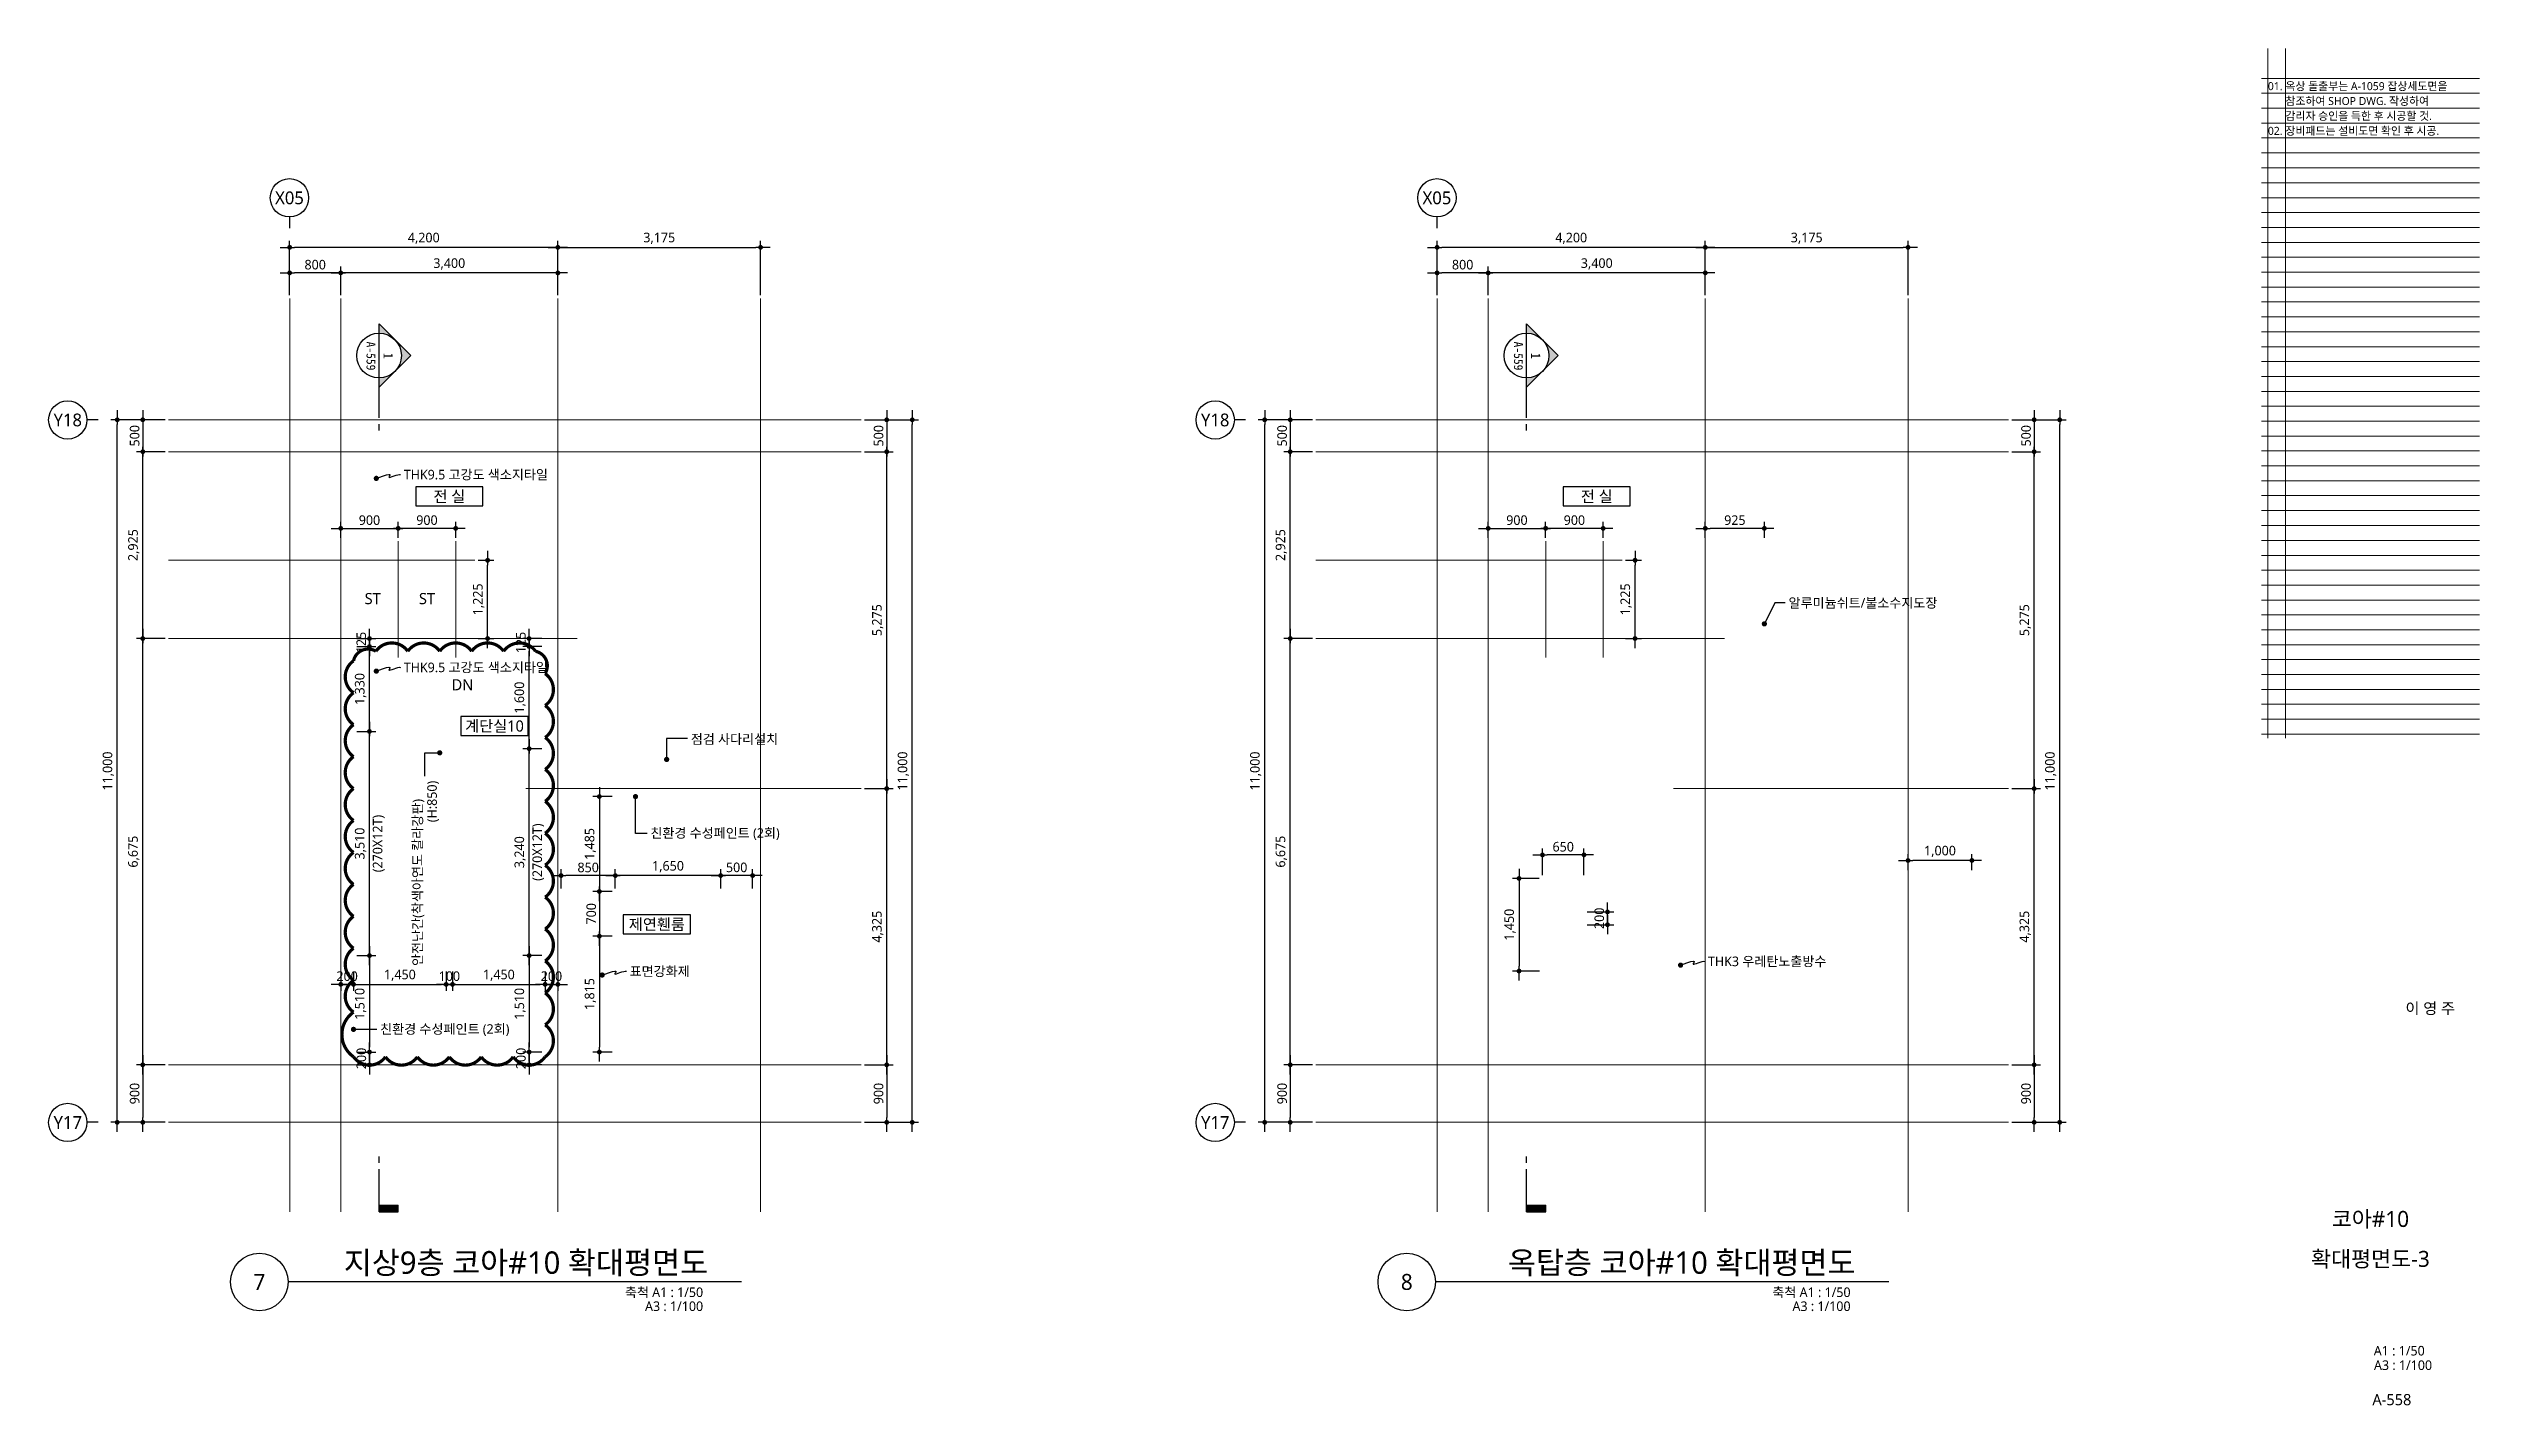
# Model space of a CAD drawing. Header units: millimetres. Extents: x 1467181 to 1850972, y 836037 to 895281.
# Drawn here: x 1551671 to 1589737, y 836037 to 857281 of the extents above; entities that cross this region are included whole.
import ezdxf
from ezdxf.enums import TextEntityAlignment as Align

# ---------------------------------------------------------------- set-up
doc = ezdxf.new("R2010")
doc.units = ezdxf.units.MM
doc.header["$MEASUREMENT"] = 0
doc.linetypes.add('CEN', pattern=[62, 60, -1, 0, -1])
doc.layers.get('0').update_dxf_attribs({"linetype": 'CONTINUOUS'})
for name, color, linetype, lineweight in [('A-AXIS-BUBL', 7, 'CONTINUOUS', 25), ('A-BORD-TEXT', 3, 'CONTINUOUS', 25), ('A-CNTL', 1, 'CEN', 15), ('A-DIMS', 7, 'CONTINUOUS', 25), ('A-MKXS-LEAD', 7, 'CONTINUOUS', 25), ('A-MKXS-MAK1', 3, 'CONTINUOUS', 25), ('A-MKXS-TEXT1', 3, 'CONTINUOUS', 25), ('A-MKXS-TEXT2', 7, 'CONTINUOUS', 25), ('A-MKXX-NAME', 3, 'CONTINUOUS', 25), ('A-MKXX-SYMB', 7, 'CONTINUOUS', 25), ('A-XXXX-SYMB', 7, 'CONTINUOUS', 25), ('A-XXXX-TXT1', 3, 'CONTINUOUS', 25), ('A-XXXX-TXT2', 3, 'CONTINUOUS', 25), ('REV-202205', 20, 'CONTINUOUS', 25)]:
    doc.layers.add(name, color=color, linetype=linetype, lineweight=lineweight)
doc.layers.add('A-XXXX-NPLT', color=144, linetype='CONTINUOUS', lineweight=15, plot=False)
doc.styles.add('HY울릉도L', font='')
doc.styles.add('돋움체', font='')
doc.styles.add('맑은 고딕', font='malgun.ttf')
doc.styles.add('맑은고딕', font='malgun.ttf')
doc.styles.get('HY울릉도L').set_extended_font_data('HYwulM')
doc.styles.get('돋움체').set_extended_font_data('DotumChe')
doc.dimstyles.new('CDIM', dxfattribs={"dimtxt": 3, "dimasz": 1.5, "dimexe": 2, "dimexo": 1, "dimgap": 1, "dimtad": 1, "dimdec": 0, "dimrnd": 0.5, "dimzin": 0, "dimdsep": 32, "dimlunit": 6, "dimtxsty": 'HY울릉도L', "dimblk1": '_CIDOT', "dimblk2": '_CIDOT', "dimsah": 1, "dimcen": 5.5, "dimclrd": 2, "dimclre": 2, "dimclrt": 7, "dimadec": 0, "dimazin": 0, "dimtfac": 1, "dimtdec": 0, "dimtix": 1, "dimtmove": 2, "dimatfit": 1, "dimldrblk": '_CIDOT', "dimfxl": 1, "dimtolj": 1, "dimtzin": 0, "dimlwd": -1, "dimarcsym": 0})

msp = doc.modelspace()

# ---------------------------------------------------------------- texts
at = {"layer": 'A-BORD-TEXT', "style": '맑은고딕'}
for s, height, p in [('이 영 주', 175, (1589356.3, 842165.5)), ('A1 : 1/50', 150, (1588881.5, 836817.8)), ('A3 : 1/100', 150, (1588996.4, 836591)), ('A-558', 175, (1588671.7, 836039.2))]:
    msp.add_text(s, height=height, dxfattribs=at).set_placement(p, align=Align.RIGHT)
for s, p in [('코아#10', (1588030.7, 838955.6)), ('확대평면도-3', (1588030.7, 838330.6))]:
    msp.add_text(s, height=250, dxfattribs=at).set_placement(p, align=Align.MIDDLE_CENTER)
at = {"layer": 'A-MKXS-TEXT1', "style": '맑은고딕'}
for s, p in [('THK9.5 고강도 색소지타일', (1557232.7, 850610.6)), ('알루미늄쉬트/불소수지도장', (1578918.2, 848601.7)), ('THK9.5 고강도 색소지타일', (1557232.7, 847592.2)), ('점검 사다리설치', (1561728, 846468.9)), ('친환경 수성페인트 (2회)', (1561095.5, 844999.2)), ('표면강화제', (1560769.6, 842833.8)), ('THK3 우레탄노출방수', (1577657, 842989.1)), ('친환경 수성페인트 (2회)', (1556863.1, 841929.7))]:
    msp.add_text(s, height=150, dxfattribs=at).set_placement(p, align=Align.MIDDLE_LEFT)
for s, p in [('안전난간(착색아연도 칼라강판)', (1557448.2, 842917.4)), ('(H:850)', (1557675.7, 845167.8))]:
    msp.add_text(s, height=150, rotation=90, dxfattribs=at).set_placement(p, align=Align.MIDDLE_LEFT)
at = {"layer": 'A-MKXX-NAME', "style": '맑은고딕'}
for s, p in [('전 실', (1557946.4, 850269.4)), ('전 실', (1575915.1, 850269.4)), ('ST', (1556746.4, 848669.4)), ('ST', (1557596.4, 848669.4)), ('DN', (1558152.1, 847319.4)), ('계단실10', (1558654.1, 846674.4)), ('제연휀룸', (1561196.4, 843569.4))]:
    msp.add_text(s, height=175, dxfattribs=at).set_placement(p, align=Align.MIDDLE_CENTER)
at = {"layer": 'A-XXXX-TXT1', "style": '맑은고딕'}
for s, p in [('지상9층 코아#10 확대평면도', (1561999.4, 837992)), ('옥탑층 코아#10 확대평면도', (1579968.1, 837992))]:
    msp.add_text(s, height=350, dxfattribs=at).set_placement(p, align=Align.BOTTOM_RIGHT)
for s, p in [('7', (1554971.4, 837969.4)), ('8', (1572940.1, 837969.4))]:
    msp.add_text(s, height=250, dxfattribs=at).set_placement(p, align=Align.MIDDLE)
for s, p in [('축척 A1 : 1/50', (1561921.5, 837883.2)), ('축척 A1 : 1/50', (1579890.2, 837883.2)), ('A3 : 1/100', (1561921.5, 837664.3)), ('A3 : 1/100', (1579890.2, 837664.3))]:
    msp.add_text(s, height=150, dxfattribs=at).set_placement(p, align=Align.TOP_RIGHT)
at = {"layer": 'A-XXXX-TXT2', "ltscale": 0.2, "style": '맑은고딕'}
for s, p in [('X05', (1555443.4, 854944.4)), ('X05', (1573412.2, 854944.4)), ('Y18', (1551971.4, 851466.4)), ('Y18', (1569940.1, 851466.4)), ('Y17', (1551971.4, 840466.4)), ('Y17', (1569940.1, 840466.4))]:
    msp.add_text(s, height=200, dxfattribs=at).set_placement(p, align=Align.MIDDLE)

# ---------------------------------------------------------------- blocks, each defined once
blk = doc.blocks.new('_CIDOT')
at = {"color": 0, "linetype": 'ByBlock'}
blk.add_line((2, 0), (-1, 0), dxfattribs=at)
at = {"color": 0, "linetype": 'ByBlock', "const_width": 0.5}
blk.add_lwpolyline([(-0.25, 0, 1), (0.25, 0, 1)], format="xyb", close=True, dxfattribs=at)
blk = doc.blocks.new('*D107')
at = {"layer": 'A-DIMS', "lineweight": -2, "transparency": 16777216}
for p, q in [((1556246, 853419), (1556246, 853869)), ((1559646, 853419), (1559646, 853869))]:
    blk.add_line(p, q, dxfattribs=at)
at = {"layer": 'A-DIMS', "transparency": 16777216}
blk.add_line((1559571, 853769), (1556321, 853769), dxfattribs=at)
at = {"layer": 'A-DIMS', "transparency": 16777216, "xscale": 75, "yscale": 75, "zscale": 75, "rotation": 180}
blk.add_blockref('_CIDOT', (1556246, 853769), dxfattribs=at)
at = {"layer": 'A-DIMS', "transparency": 16777216, "xscale": 75, "yscale": 75, "zscale": 75}
blk.add_blockref('_CIDOT', (1559646, 853769), dxfattribs=at)
at = {"layer": 'A-DIMS', "color": 3, "transparency": 16777216, "insert": (1557946, 853909), "char_height": 150, "attachment_point": 5, "style": '맑은고딕'}
blk.add_mtext('\\A1;3,400', dxfattribs=at)
blk = doc.blocks.new('*D108')
at = {"layer": 'A-DIMS', "lineweight": -2, "transparency": 16777216}
for p, q in [((1553496, 841369), (1553046, 841369)), ((1553496, 840469), (1553046, 840469))]:
    blk.add_line(p, q, dxfattribs=at)
at = {"layer": 'A-DIMS', "transparency": 16777216}
blk.add_line((1553146, 841294), (1553146, 840544), dxfattribs=at)
at = {"layer": 'A-DIMS', "transparency": 16777216, "xscale": 75, "yscale": 75, "zscale": 75}
for p, rotation in [((1553146, 841369), 90), ((1553146, 840469), 270)]:
    blk.add_blockref('_CIDOT', p, dxfattribs=dict(at, rotation=rotation))
at = {"layer": 'A-DIMS', "color": 3, "transparency": 16777216, "insert": (1553019, 840919), "char_height": 150, "attachment_point": 5, "rotation": 90, "style": '맑은고딕'}
blk.add_mtext('\\A1;900', dxfattribs=at)
blk = doc.blocks.new('*D109')
at = {"layer": 'A-DIMS', "lineweight": -2, "transparency": 16777216}
for p, q in [((1555446, 853419), (1555446, 853869)), ((1556246, 853419), (1556246, 853869))]:
    blk.add_line(p, q, dxfattribs=at)
at = {"layer": 'A-DIMS', "transparency": 16777216}
blk.add_line((1556171, 853769), (1555521, 853769), dxfattribs=at)
at = {"layer": 'A-DIMS', "transparency": 16777216, "xscale": 75, "yscale": 75, "zscale": 75, "rotation": 180}
blk.add_blockref('_CIDOT', (1555446, 853769), dxfattribs=at)
at = {"layer": 'A-DIMS', "transparency": 16777216, "xscale": 75, "yscale": 75, "zscale": 75}
blk.add_blockref('_CIDOT', (1556246, 853769), dxfattribs=at)
at = {"layer": 'A-DIMS', "color": 3, "transparency": 16777216, "insert": (1555846, 853897), "char_height": 150, "attachment_point": 5, "style": '맑은고딕'}
blk.add_mtext('\\A1;800', dxfattribs=at)
blk = doc.blocks.new('*D110')
at = {"layer": 'A-DIMS', "lineweight": -2, "transparency": 16777216}
for p, q in [((1555446, 853419), (1555446, 854269)), ((1559646, 853419), (1559646, 854269))]:
    blk.add_line(p, q, dxfattribs=at)
at = {"layer": 'A-DIMS', "transparency": 16777216}
blk.add_line((1559571, 854169), (1555521, 854169), dxfattribs=at)
at = {"layer": 'A-DIMS', "transparency": 16777216, "xscale": 75, "yscale": 75, "zscale": 75, "rotation": 180}
blk.add_blockref('_CIDOT', (1555446, 854169), dxfattribs=at)
at = {"layer": 'A-DIMS', "transparency": 16777216, "xscale": 75, "yscale": 75, "zscale": 75}
blk.add_blockref('_CIDOT', (1559646, 854169), dxfattribs=at)
at = {"layer": 'A-DIMS', "color": 3, "transparency": 16777216, "insert": (1557546, 854309), "char_height": 150, "attachment_point": 5, "style": '맑은고딕'}
blk.add_mtext('\\A1;4,200', dxfattribs=at)
blk = doc.blocks.new('*D111')
at = {"layer": 'A-DIMS', "lineweight": -2, "transparency": 16777216}
for p, q in [((1553496, 851469), (1552646, 851469)), ((1553496, 840469), (1552646, 840469))]:
    blk.add_line(p, q, dxfattribs=at)
at = {"layer": 'A-DIMS', "transparency": 16777216}
blk.add_line((1552746, 840544), (1552746, 851394), dxfattribs=at)
at = {"layer": 'A-DIMS', "transparency": 16777216, "xscale": 75, "yscale": 75, "zscale": 75}
for p, rotation in [((1552746, 851469), 90), ((1552746, 840469), 270)]:
    blk.add_blockref('_CIDOT', p, dxfattribs=dict(at, rotation=rotation))
at = {"layer": 'A-DIMS', "color": 3, "transparency": 16777216, "insert": (1552606, 845969), "char_height": 150, "attachment_point": 5, "rotation": 90, "style": '맑은고딕'}
blk.add_mtext('\\A1;11,000', dxfattribs=at)
blk = doc.blocks.new('*D112')
at = {"layer": 'A-DIMS', "lineweight": -2, "transparency": 16777216}
for p, q in [((1553496, 851469), (1553046, 851469)), ((1553496, 850969), (1553046, 850969))]:
    blk.add_line(p, q, dxfattribs=at)
at = {"layer": 'A-DIMS', "transparency": 16777216}
blk.add_line((1553146, 851394), (1553146, 851044), dxfattribs=at)
at = {"layer": 'A-DIMS', "transparency": 16777216, "xscale": 75, "yscale": 75, "zscale": 75}
for p, rotation in [((1553146, 851469), 90), ((1553146, 850969), 270)]:
    blk.add_blockref('_CIDOT', p, dxfattribs=dict(at, rotation=rotation))
at = {"layer": 'A-DIMS', "color": 3, "transparency": 16777216, "insert": (1553019, 851219), "char_height": 150, "attachment_point": 5, "rotation": 90, "style": '맑은고딕'}
blk.add_mtext('\\A1;500', dxfattribs=at)
blk = doc.blocks.new('*D113')
at = {"layer": 'A-DIMS', "lineweight": -2, "transparency": 16777216}
for p, q in [((1553496, 848044), (1553046, 848044)), ((1553496, 841369), (1553046, 841369))]:
    blk.add_line(p, q, dxfattribs=at)
at = {"layer": 'A-DIMS', "transparency": 16777216}
blk.add_line((1553146, 841444), (1553146, 847969), dxfattribs=at)
at = {"layer": 'A-DIMS', "transparency": 16777216, "xscale": 75, "yscale": 75, "zscale": 75}
for p, rotation in [((1553146, 848044), 90), ((1553146, 841369), 270)]:
    blk.add_blockref('_CIDOT', p, dxfattribs=dict(at, rotation=rotation))
at = {"layer": 'A-DIMS', "color": 3, "transparency": 16777216, "insert": (1553006, 844707), "char_height": 150, "attachment_point": 5, "rotation": 90, "style": '맑은고딕'}
blk.add_mtext('\\A1;6,675', dxfattribs=at)
blk = doc.blocks.new('*D114')
at = {"layer": 'A-DIMS', "lineweight": -2, "transparency": 16777216}
for p, q in [((1553496, 850969), (1553046, 850969)), ((1553496, 848044), (1553046, 848044))]:
    blk.add_line(p, q, dxfattribs=at)
at = {"layer": 'A-DIMS', "transparency": 16777216}
blk.add_line((1553146, 848119), (1553146, 850894), dxfattribs=at)
at = {"layer": 'A-DIMS', "transparency": 16777216, "xscale": 75, "yscale": 75, "zscale": 75}
for p, rotation in [((1553146, 850969), 90), ((1553146, 848044), 270)]:
    blk.add_blockref('_CIDOT', p, dxfattribs=dict(at, rotation=rotation))
at = {"layer": 'A-DIMS', "color": 3, "transparency": 16777216, "insert": (1553006, 849507), "char_height": 150, "attachment_point": 5, "rotation": 90, "style": '맑은고딕'}
blk.add_mtext('\\A1;2,925', dxfattribs=at)
blk = doc.blocks.new('*D115')
at = {"layer": 'A-DIMS', "lineweight": -2, "transparency": 16777216}
for p, q in [((1557146, 849619), (1557146, 849869)), ((1558046, 849619), (1558046, 849869))]:
    blk.add_line(p, q, dxfattribs=at)
at = {"layer": 'A-DIMS', "transparency": 16777216}
blk.add_line((1557971, 849769), (1557221, 849769), dxfattribs=at)
at = {"layer": 'A-DIMS', "transparency": 16777216, "xscale": 75, "yscale": 75, "zscale": 75, "rotation": 180}
blk.add_blockref('_CIDOT', (1557146, 849769), dxfattribs=at)
at = {"layer": 'A-DIMS', "transparency": 16777216, "xscale": 75, "yscale": 75, "zscale": 75}
blk.add_blockref('_CIDOT', (1558046, 849769), dxfattribs=at)
at = {"layer": 'A-DIMS', "color": 3, "transparency": 16777216, "insert": (1557596, 849897), "char_height": 150, "attachment_point": 5, "style": '맑은고딕'}
blk.add_mtext('\\A1;900', dxfattribs=at)
blk = doc.blocks.new('*D116')
at = {"layer": 'A-DIMS', "lineweight": -2, "transparency": 16777216}
for p, q in [((1556246, 849619), (1556246, 849869)), ((1557146, 849619), (1557146, 849869))]:
    blk.add_line(p, q, dxfattribs=at)
at = {"layer": 'A-DIMS', "transparency": 16777216}
blk.add_line((1556321, 849769), (1557071, 849769), dxfattribs=at)
at = {"layer": 'A-DIMS', "transparency": 16777216, "xscale": 75, "yscale": 75, "zscale": 75, "rotation": 180}
blk.add_blockref('_CIDOT', (1556246, 849769), dxfattribs=at)
at = {"layer": 'A-DIMS', "transparency": 16777216, "xscale": 75, "yscale": 75, "zscale": 75}
blk.add_blockref('_CIDOT', (1557146, 849769), dxfattribs=at)
at = {"layer": 'A-DIMS', "color": 3, "transparency": 16777216, "insert": (1556696, 849897), "char_height": 150, "attachment_point": 5, "style": '맑은고딕'}
blk.add_mtext('\\A1;900', dxfattribs=at)
blk = doc.blocks.new('*D117')
at = {"layer": 'A-DIMS', "lineweight": -2, "transparency": 16777216}
for p, q in [((1558396, 849269), (1558646, 849269)), ((1558396, 848044), (1558646, 848044))]:
    blk.add_line(p, q, dxfattribs=at)
at = {"layer": 'A-DIMS', "transparency": 16777216}
blk.add_line((1558546, 848119), (1558546, 849194), dxfattribs=at)
at = {"layer": 'A-DIMS', "transparency": 16777216, "xscale": 75, "yscale": 75, "zscale": 75}
for p, rotation in [((1558546, 849269), 90), ((1558546, 848044), 270)]:
    blk.add_blockref('_CIDOT', p, dxfattribs=dict(at, rotation=rotation))
at = {"layer": 'A-DIMS', "color": 3, "transparency": 16777216, "insert": (1558406, 848657), "char_height": 150, "attachment_point": 5, "rotation": 90, "style": '맑은고딕'}
blk.add_mtext('\\A1;1,225', dxfattribs=at)
blk = doc.blocks.new('*D118')
at = {"layer": 'A-DIMS', "lineweight": -2, "transparency": 16777216}
for p, q in [((1564446, 841369), (1564896, 841369)), ((1564446, 840469), (1564896, 840469))]:
    blk.add_line(p, q, dxfattribs=at)
at = {"layer": 'A-DIMS', "transparency": 16777216}
blk.add_line((1564796, 841294), (1564796, 840544), dxfattribs=at)
at = {"layer": 'A-DIMS', "transparency": 16777216, "xscale": 75, "yscale": 75, "zscale": 75}
for p, rotation in [((1564796, 841369), 90), ((1564796, 840469), 270)]:
    blk.add_blockref('_CIDOT', p, dxfattribs=dict(at, rotation=rotation))
at = {"layer": 'A-DIMS', "color": 3, "transparency": 16777216, "insert": (1564669, 840919), "char_height": 150, "attachment_point": 5, "rotation": 90, "style": '맑은고딕'}
blk.add_mtext('\\A1;900', dxfattribs=at)
blk = doc.blocks.new('*D119')
at = {"layer": 'A-DIMS', "lineweight": -2, "transparency": 16777216}
for p, q in [((1564446, 851469), (1565296, 851469)), ((1564446, 840469), (1565296, 840469))]:
    blk.add_line(p, q, dxfattribs=at)
at = {"layer": 'A-DIMS', "transparency": 16777216}
blk.add_line((1565196, 840544), (1565196, 851394), dxfattribs=at)
at = {"layer": 'A-DIMS', "transparency": 16777216, "xscale": 75, "yscale": 75, "zscale": 75}
for p, rotation in [((1565196, 851469), 90), ((1565196, 840469), 270)]:
    blk.add_blockref('_CIDOT', p, dxfattribs=dict(at, rotation=rotation))
at = {"layer": 'A-DIMS', "color": 3, "transparency": 16777216, "insert": (1565056, 845969), "char_height": 150, "attachment_point": 5, "rotation": 90, "style": '맑은고딕'}
blk.add_mtext('\\A1;11,000', dxfattribs=at)
blk = doc.blocks.new('*D120')
at = {"layer": 'A-DIMS', "lineweight": -2, "transparency": 16777216}
for p, q in [((1564446, 851469), (1564896, 851469)), ((1564446, 850969), (1564896, 850969))]:
    blk.add_line(p, q, dxfattribs=at)
at = {"layer": 'A-DIMS', "transparency": 16777216}
blk.add_line((1564796, 851394), (1564796, 851044), dxfattribs=at)
at = {"layer": 'A-DIMS', "transparency": 16777216, "xscale": 75, "yscale": 75, "zscale": 75}
for p, rotation in [((1564796, 851469), 90), ((1564796, 850969), 270)]:
    blk.add_blockref('_CIDOT', p, dxfattribs=dict(at, rotation=rotation))
at = {"layer": 'A-DIMS', "color": 3, "transparency": 16777216, "insert": (1564669, 851219), "char_height": 150, "attachment_point": 5, "rotation": 90, "style": '맑은고딕'}
blk.add_mtext('\\A1;500', dxfattribs=at)
blk = doc.blocks.new('*D121')
at = {"layer": 'A-DIMS', "lineweight": -2, "transparency": 16777216}
for p, q in [((1564446, 845694), (1564896, 845694)), ((1564446, 841369), (1564896, 841369))]:
    blk.add_line(p, q, dxfattribs=at)
at = {"layer": 'A-DIMS', "transparency": 16777216}
blk.add_line((1564796, 841444), (1564796, 845619), dxfattribs=at)
at = {"layer": 'A-DIMS', "transparency": 16777216, "xscale": 75, "yscale": 75, "zscale": 75}
for p, rotation in [((1564796, 845694), 90), ((1564796, 841369), 270)]:
    blk.add_blockref('_CIDOT', p, dxfattribs=dict(at, rotation=rotation))
at = {"layer": 'A-DIMS', "color": 3, "transparency": 16777216, "insert": (1564656, 843532), "char_height": 150, "attachment_point": 5, "rotation": 90, "style": '맑은고딕'}
blk.add_mtext('\\A1;4,325', dxfattribs=at)
blk = doc.blocks.new('*D122')
at = {"layer": 'A-DIMS', "lineweight": -2, "transparency": 16777216}
for p, q in [((1564446, 850969), (1564896, 850969)), ((1564446, 845694), (1564896, 845694))]:
    blk.add_line(p, q, dxfattribs=at)
at = {"layer": 'A-DIMS', "transparency": 16777216}
blk.add_line((1564796, 845769), (1564796, 850894), dxfattribs=at)
at = {"layer": 'A-DIMS', "transparency": 16777216, "xscale": 75, "yscale": 75, "zscale": 75}
for p, rotation in [((1564796, 850969), 90), ((1564796, 845694), 270)]:
    blk.add_blockref('_CIDOT', p, dxfattribs=dict(at, rotation=rotation))
at = {"layer": 'A-DIMS', "color": 3, "transparency": 16777216, "insert": (1564656, 848332), "char_height": 150, "attachment_point": 5, "rotation": 90, "style": '맑은고딕'}
blk.add_mtext('\\A1;5,275', dxfattribs=at)
blk = doc.blocks.new('*D123')
at = {"layer": 'A-DIMS', "lineweight": -2, "transparency": 16777216}
for p, q in [((1559646, 853419), (1559646, 854269)), ((1562821, 853419), (1562821, 854269))]:
    blk.add_line(p, q, dxfattribs=at)
at = {"layer": 'A-DIMS', "transparency": 16777216}
blk.add_line((1559721, 854169), (1562746, 854169), dxfattribs=at)
at = {"layer": 'A-DIMS', "transparency": 16777216, "xscale": 75, "yscale": 75, "zscale": 75, "rotation": 180}
blk.add_blockref('_CIDOT', (1559646, 854169), dxfattribs=at)
at = {"layer": 'A-DIMS', "transparency": 16777216, "xscale": 75, "yscale": 75, "zscale": 75}
blk.add_blockref('_CIDOT', (1562821, 854169), dxfattribs=at)
at = {"layer": 'A-DIMS', "color": 3, "transparency": 16777216, "insert": (1561234, 854310), "char_height": 150, "attachment_point": 5, "style": '맑은고딕'}
blk.add_mtext('\\A1;3,175', dxfattribs=at)
blk = doc.blocks.new('CORE 10- 단면')
at = {"layer": 'A-MKXS-MAK1'}
blk.add_hatch(color=256, dxfattribs=at).paths.add_polyline_path([(22637, 13298), (22637, 13398), (22937, 13398), (22937, 13298)])
h = blk.add_hatch(color=256, dxfattribs=at)
h.paths.add_polyline_path([(22442, -7), (22690, 241, 0.414214), (22690, -254)])
h.paths.add_polyline_path([(22690, 241), (22937, 488), (22937, 343, 0.198912)])
h.paths.add_polyline_path([(22690, -254, 0.198912), (22937, -357), (22937, -502)])
for p, q in [((22637, 13398), (22637, 13298)), ((22937, 13398), (22637, 13398)), ((22937, 13398), (22937, 12735)), ((22937, 13298), (22637, 13298)), ((22937, 12635), (22937, 12535)), ((22937, 1166), (22937, 1066)), ((22937, 966), (22937, -502)), ((22937, 488), (22442, -7)), ((22937, -502), (22442, -7))]:
    blk.add_line(p, q, dxfattribs=at)
blk.add_circle((22937, -7), 350, dxfattribs=at)
at = {"layer": 'A-MKXS-TEXT2', "style": '돋움체'}
for s, height, p in [('1', 150, (22793, -2)), ('A-559', 140, (23065, 0))]:
    blk.add_text(s, height=height, rotation=90, dxfattribs=at).set_placement(p, align=Align.MIDDLE)
blk = doc.blocks.new('*D548')
at = {"layer": 'A-DIMS', "lineweight": -2, "transparency": 16777216}
for p, q in [((1556496, 846589), (1556796, 846589)), ((1556496, 843079), (1556796, 843079))]:
    blk.add_line(p, q, dxfattribs=at)
at = {"layer": 'A-DIMS', "transparency": 16777216}
blk.add_line((1556696, 843154), (1556696, 846514), dxfattribs=at)
at = {"layer": 'A-DIMS', "transparency": 16777216, "xscale": 75, "yscale": 75, "zscale": 75}
for p, rotation in [((1556696, 846589), 90), ((1556696, 843079), 270)]:
    blk.add_blockref('_CIDOT', p, dxfattribs=dict(at, rotation=rotation))
at = {"layer": 'A-DIMS', "color": 3, "transparency": 16777216, "char_height": 150, "attachment_point": 5, "rotation": 90, "style": '맑은고딕'}
for s, insert in [('\\A1;3,510', (1556556, 844834)), ('\\A1;(270X12T)', (1556840, 844834))]:
    blk.add_mtext(s, dxfattribs=dict(at, insert=insert))
blk = doc.blocks.new('*D549')
at = {"layer": 'A-DIMS', "lineweight": -2, "transparency": 16777216}
for p, q in [((1556496, 843079), (1556796, 843079)), ((1556496, 841569), (1556796, 841569))]:
    blk.add_line(p, q, dxfattribs=at)
at = {"layer": 'A-DIMS', "transparency": 16777216}
blk.add_line((1556696, 843004), (1556696, 841644), dxfattribs=at)
at = {"layer": 'A-DIMS', "transparency": 16777216, "xscale": 75, "yscale": 75, "zscale": 75}
for p, rotation in [((1556696, 843079), 90), ((1556696, 841569), 270)]:
    blk.add_blockref('_CIDOT', p, dxfattribs=dict(at, rotation=rotation))
at = {"layer": 'A-DIMS', "color": 3, "transparency": 16777216, "insert": (1556556, 842324), "char_height": 150, "attachment_point": 5, "rotation": 90, "style": '맑은고딕'}
blk.add_mtext('\\A1;1,510', dxfattribs=at)
blk = doc.blocks.new('*D550')
at = {"layer": 'A-DIMS', "lineweight": -2, "transparency": 16777216}
for p, q in [((1556496, 847919), (1556796, 847919)), ((1556496, 846589), (1556796, 846589))]:
    blk.add_line(p, q, dxfattribs=at)
at = {"layer": 'A-DIMS', "transparency": 16777216}
blk.add_line((1556696, 846664), (1556696, 847844), dxfattribs=at)
at = {"layer": 'A-DIMS', "transparency": 16777216, "xscale": 75, "yscale": 75, "zscale": 75}
for p, rotation in [((1556696, 847919), 90), ((1556696, 846589), 270)]:
    blk.add_blockref('_CIDOT', p, dxfattribs=dict(at, rotation=rotation))
at = {"layer": 'A-DIMS', "color": 3, "transparency": 16777216, "insert": (1556556, 847254), "char_height": 150, "attachment_point": 5, "rotation": 90, "style": '맑은고딕'}
blk.add_mtext('\\A1;1,330', dxfattribs=at)
blk = doc.blocks.new('*D551')
at = {"layer": 'A-DIMS', "transparency": 16777216}
for p, q in [((1556696, 848119), (1556696, 848194)), ((1556696, 847919), (1556696, 848044)), ((1556696, 847844), (1556696, 847769))]:
    blk.add_line(p, q, dxfattribs=at)
at = {"layer": 'A-DIMS', "lineweight": -2, "transparency": 16777216}
for p, q in [((1556496, 848044), (1556796, 848044)), ((1556496, 847919), (1556796, 847919))]:
    blk.add_line(p, q, dxfattribs=at)
at = {"layer": 'A-DIMS', "transparency": 16777216, "xscale": 75, "yscale": 75, "zscale": 75}
for p, rotation in [((1556696, 848044), 270), ((1556696, 847919), 90)]:
    blk.add_blockref('_CIDOT', p, dxfattribs=dict(at, rotation=rotation))
at = {"layer": 'A-DIMS', "color": 3, "transparency": 16777216, "insert": (1556568, 847982), "char_height": 150, "attachment_point": 5, "rotation": 90, "style": '맑은고딕'}
blk.add_mtext('\\A1;125', dxfattribs=at)
blk = doc.blocks.new('*D552')
at = {"layer": 'A-DIMS', "transparency": 16777216}
for p, q in [((1556696, 841644), (1556696, 841719)), ((1556696, 841569), (1556696, 841369)), ((1556696, 841294), (1556696, 841219))]:
    blk.add_line(p, q, dxfattribs=at)
at = {"layer": 'A-DIMS', "lineweight": -2, "transparency": 16777216}
for p, q in [((1556496, 841569), (1556796, 841569)), ((1556496, 841369), (1556796, 841369))]:
    blk.add_line(p, q, dxfattribs=at)
at = {"layer": 'A-DIMS', "transparency": 16777216, "xscale": 75, "yscale": 75, "zscale": 75}
for p, rotation in [((1556696, 841569), 270), ((1556696, 841369), 90)]:
    blk.add_blockref('_CIDOT', p, dxfattribs=dict(at, rotation=rotation))
at = {"layer": 'A-DIMS', "color": 3, "transparency": 16777216, "insert": (1556569, 841469), "char_height": 150, "attachment_point": 5, "rotation": 90, "style": '맑은고딕'}
blk.add_mtext('\\A1;200', dxfattribs=at)
blk = doc.blocks.new('*D553')
at = {"layer": 'A-DIMS', "lineweight": -2, "transparency": 16777216}
for p, q in [((1556447, 842829), (1556447, 842529)), ((1557897, 842829), (1557897, 842529))]:
    blk.add_line(p, q, dxfattribs=at)
at = {"layer": 'A-DIMS', "transparency": 16777216}
blk.add_line((1556522, 842629), (1557822, 842629), dxfattribs=at)
at = {"layer": 'A-DIMS', "transparency": 16777216, "xscale": 75, "yscale": 75, "zscale": 75, "rotation": 180}
blk.add_blockref('_CIDOT', (1556447, 842629), dxfattribs=at)
at = {"layer": 'A-DIMS', "transparency": 16777216, "xscale": 75, "yscale": 75, "zscale": 75}
blk.add_blockref('_CIDOT', (1557897, 842629), dxfattribs=at)
at = {"layer": 'A-DIMS', "color": 3, "transparency": 16777216, "insert": (1557172, 842770), "char_height": 150, "attachment_point": 5, "style": '맑은고딕'}
blk.add_mtext('\\A1;1,450', dxfattribs=at)
blk = doc.blocks.new('*D554')
at = {"layer": 'A-DIMS', "lineweight": -2, "transparency": 16777216}
for p, q in [((1556246, 842829), (1556246, 842529)), ((1556446, 842829), (1556446, 842529))]:
    blk.add_line(p, q, dxfattribs=at)
at = {"layer": 'A-DIMS', "transparency": 16777216}
for p, q in [((1556171, 842629), (1556096, 842629)), ((1556246, 842629), (1556446, 842629)), ((1556521, 842629), (1556596, 842629))]:
    blk.add_line(p, q, dxfattribs=at)
at = {"layer": 'A-DIMS', "transparency": 16777216, "xscale": 75, "yscale": 75, "zscale": 75}
blk.add_blockref('_CIDOT', (1556246, 842629), dxfattribs=at)
at = {"layer": 'A-DIMS', "transparency": 16777216, "xscale": 75, "yscale": 75, "zscale": 75, "rotation": 180}
blk.add_blockref('_CIDOT', (1556446, 842629), dxfattribs=at)
at = {"layer": 'A-DIMS', "color": 3, "transparency": 16777216, "insert": (1556346, 842757), "char_height": 150, "attachment_point": 5, "style": '맑은고딕'}
blk.add_mtext('\\A1;200', dxfattribs=at)
blk = doc.blocks.new('*D555')
at = {"layer": 'A-DIMS', "lineweight": -2, "transparency": 16777216}
for p, q in [((1557997, 842829), (1557997, 842529)), ((1559446, 842829), (1559446, 842529))]:
    blk.add_line(p, q, dxfattribs=at)
at = {"layer": 'A-DIMS', "transparency": 16777216}
blk.add_line((1558072, 842629), (1559371, 842629), dxfattribs=at)
at = {"layer": 'A-DIMS', "transparency": 16777216, "xscale": 75, "yscale": 75, "zscale": 75, "rotation": 180}
blk.add_blockref('_CIDOT', (1557997, 842629), dxfattribs=at)
at = {"layer": 'A-DIMS', "transparency": 16777216, "xscale": 75, "yscale": 75, "zscale": 75}
blk.add_blockref('_CIDOT', (1559446, 842629), dxfattribs=at)
at = {"layer": 'A-DIMS', "color": 3, "transparency": 16777216, "insert": (1558722, 842770), "char_height": 150, "attachment_point": 5, "style": '맑은고딕'}
blk.add_mtext('\\A1;1,450', dxfattribs=at)
blk = doc.blocks.new('*D556')
at = {"layer": 'A-DIMS', "lineweight": -2, "transparency": 16777216}
for p, q in [((1557897, 842829), (1557897, 842529)), ((1557996, 842829), (1557996, 842529))]:
    blk.add_line(p, q, dxfattribs=at)
at = {"layer": 'A-DIMS', "transparency": 16777216}
for p, q in [((1557822, 842629), (1557747, 842629)), ((1557897, 842629), (1557996, 842629)), ((1558071, 842629), (1558146, 842629))]:
    blk.add_line(p, q, dxfattribs=at)
at = {"layer": 'A-DIMS', "transparency": 16777216, "xscale": 75, "yscale": 75, "zscale": 75}
blk.add_blockref('_CIDOT', (1557897, 842629), dxfattribs=at)
at = {"layer": 'A-DIMS', "transparency": 16777216, "xscale": 75, "yscale": 75, "zscale": 75, "rotation": 180}
blk.add_blockref('_CIDOT', (1557996, 842629), dxfattribs=at)
at = {"layer": 'A-DIMS', "color": 3, "transparency": 16777216, "insert": (1557947, 842757), "char_height": 150, "attachment_point": 5, "style": '맑은고딕'}
blk.add_mtext('\\A1;100', dxfattribs=at)
blk = doc.blocks.new('*D557')
at = {"layer": 'A-DIMS', "lineweight": -2, "transparency": 16777216}
for p, q in [((1559446, 842829), (1559446, 842529)), ((1559646, 842829), (1559646, 842529))]:
    blk.add_line(p, q, dxfattribs=at)
at = {"layer": 'A-DIMS', "transparency": 16777216}
for p, q in [((1559371, 842629), (1559296, 842629)), ((1559446, 842629), (1559646, 842629)), ((1559721, 842629), (1559796, 842629))]:
    blk.add_line(p, q, dxfattribs=at)
at = {"layer": 'A-DIMS', "transparency": 16777216, "xscale": 75, "yscale": 75, "zscale": 75}
blk.add_blockref('_CIDOT', (1559446, 842629), dxfattribs=at)
at = {"layer": 'A-DIMS', "transparency": 16777216, "xscale": 75, "yscale": 75, "zscale": 75, "rotation": 180}
blk.add_blockref('_CIDOT', (1559646, 842629), dxfattribs=at)
at = {"layer": 'A-DIMS', "color": 3, "transparency": 16777216, "insert": (1559546, 842757), "char_height": 150, "attachment_point": 5, "style": '맑은고딕'}
blk.add_mtext('\\A1;200', dxfattribs=at)
blk = doc.blocks.new('*D558')
at = {"layer": 'A-DIMS', "lineweight": -2, "transparency": 16777216}
for p, q in [((1559396, 846319), (1559096, 846319)), ((1559396, 843079), (1559096, 843079))]:
    blk.add_line(p, q, dxfattribs=at)
at = {"layer": 'A-DIMS', "transparency": 16777216}
blk.add_line((1559196, 843154), (1559196, 846244), dxfattribs=at)
at = {"layer": 'A-DIMS', "transparency": 16777216, "xscale": 75, "yscale": 75, "zscale": 75}
for p, rotation in [((1559196, 846319), 90), ((1559196, 843079), 270)]:
    blk.add_blockref('_CIDOT', p, dxfattribs=dict(at, rotation=rotation))
at = {"layer": 'A-DIMS', "color": 3, "transparency": 16777216, "char_height": 150, "attachment_point": 5, "rotation": 90, "style": '맑은고딕'}
for s, insert in [('\\A1;(270X12T)', (1559340, 844699)), ('\\A1;3,240', (1559056, 844699))]:
    blk.add_mtext(s, dxfattribs=dict(at, insert=insert))
blk = doc.blocks.new('*D559')
at = {"layer": 'A-DIMS', "lineweight": -2, "transparency": 16777216}
for p, q in [((1559396, 843079), (1559096, 843079)), ((1559396, 841569), (1559096, 841569))]:
    blk.add_line(p, q, dxfattribs=at)
at = {"layer": 'A-DIMS', "transparency": 16777216}
blk.add_line((1559196, 843004), (1559196, 841644), dxfattribs=at)
at = {"layer": 'A-DIMS', "transparency": 16777216, "xscale": 75, "yscale": 75, "zscale": 75}
for p, rotation in [((1559196, 843079), 90), ((1559196, 841569), 270)]:
    blk.add_blockref('_CIDOT', p, dxfattribs=dict(at, rotation=rotation))
at = {"layer": 'A-DIMS', "color": 3, "transparency": 16777216, "insert": (1559056, 842324), "char_height": 150, "attachment_point": 5, "rotation": 90, "style": '맑은고딕'}
blk.add_mtext('\\A1;1,510', dxfattribs=at)
blk = doc.blocks.new('*D560')
at = {"layer": 'A-DIMS', "transparency": 16777216}
for p, q in [((1559196, 848119), (1559196, 848194)), ((1559196, 847919), (1559196, 848044)), ((1559196, 847844), (1559196, 847769))]:
    blk.add_line(p, q, dxfattribs=at)
at = {"layer": 'A-DIMS', "lineweight": -2, "transparency": 16777216}
for p, q in [((1559396, 848044), (1559096, 848044)), ((1559396, 847919), (1559096, 847919))]:
    blk.add_line(p, q, dxfattribs=at)
at = {"layer": 'A-DIMS', "transparency": 16777216, "xscale": 75, "yscale": 75, "zscale": 75}
for p, rotation in [((1559196, 848044), 270), ((1559196, 847919), 90)]:
    blk.add_blockref('_CIDOT', p, dxfattribs=dict(at, rotation=rotation))
at = {"layer": 'A-DIMS', "color": 3, "transparency": 16777216, "insert": (1559068, 847982), "char_height": 150, "attachment_point": 5, "rotation": 90, "style": '맑은고딕'}
blk.add_mtext('\\A1;125', dxfattribs=at)
blk = doc.blocks.new('*D561')
at = {"layer": 'A-DIMS', "transparency": 16777216}
for p, q in [((1559196, 841644), (1559196, 841719)), ((1559196, 841569), (1559196, 841369)), ((1559196, 841294), (1559196, 841219))]:
    blk.add_line(p, q, dxfattribs=at)
at = {"layer": 'A-DIMS', "lineweight": -2, "transparency": 16777216}
for p, q in [((1559396, 841569), (1559096, 841569)), ((1559396, 841369), (1559096, 841369))]:
    blk.add_line(p, q, dxfattribs=at)
at = {"layer": 'A-DIMS', "transparency": 16777216, "xscale": 75, "yscale": 75, "zscale": 75}
for p, rotation in [((1559196, 841569), 270), ((1559196, 841369), 90)]:
    blk.add_blockref('_CIDOT', p, dxfattribs=dict(at, rotation=rotation))
at = {"layer": 'A-DIMS', "color": 3, "transparency": 16777216, "insert": (1559069, 841469), "char_height": 150, "attachment_point": 5, "rotation": 90, "style": '맑은고딕'}
blk.add_mtext('\\A1;200', dxfattribs=at)
blk = doc.blocks.new('*D562')
at = {"layer": 'A-DIMS', "lineweight": -2, "transparency": 16777216}
for p, q in [((1559396, 847919), (1559096, 847919)), ((1559396, 846319), (1559096, 846319))]:
    blk.add_line(p, q, dxfattribs=at)
at = {"layer": 'A-DIMS', "transparency": 16777216}
blk.add_line((1559196, 846394), (1559196, 847844), dxfattribs=at)
at = {"layer": 'A-DIMS', "transparency": 16777216, "xscale": 75, "yscale": 75, "zscale": 75}
for p, rotation in [((1559196, 847919), 90), ((1559196, 846319), 270)]:
    blk.add_blockref('_CIDOT', p, dxfattribs=dict(at, rotation=rotation))
at = {"layer": 'A-DIMS', "color": 3, "transparency": 16777216, "insert": (1559056, 847119), "char_height": 150, "attachment_point": 5, "rotation": 90, "style": '맑은고딕'}
blk.add_mtext('\\A1;1,600', dxfattribs=at)
blk = doc.blocks.new('*D895')
at = {"layer": 'A-DIMS', "lineweight": -2, "transparency": 16777216}
for p, q in [((1560496, 845569), (1560196, 845569)), ((1560496, 844084), (1560196, 844084))]:
    blk.add_line(p, q, dxfattribs=at)
at = {"layer": 'A-DIMS', "transparency": 16777216}
blk.add_line((1560296, 845494), (1560296, 844159), dxfattribs=at)
at = {"layer": 'A-DIMS', "transparency": 16777216, "xscale": 75, "yscale": 75, "zscale": 75}
for p, rotation in [((1560296, 845569), 90), ((1560296, 844084), 270)]:
    blk.add_blockref('_CIDOT', p, dxfattribs=dict(at, rotation=rotation))
at = {"layer": 'A-DIMS', "color": 3, "transparency": 16777216, "insert": (1560156, 844827), "char_height": 150, "attachment_point": 5, "rotation": 90, "style": '맑은고딕'}
blk.add_mtext('\\A1;1,485', dxfattribs=at)
blk = doc.blocks.new('*D896')
at = {"layer": 'A-DIMS', "lineweight": -2, "transparency": 16777216}
for p, q in [((1560496, 844084), (1560196, 844084)), ((1560496, 843384), (1560196, 843384))]:
    blk.add_line(p, q, dxfattribs=at)
at = {"layer": 'A-DIMS', "transparency": 16777216}
blk.add_line((1560296, 844009), (1560296, 843459), dxfattribs=at)
at = {"layer": 'A-DIMS', "transparency": 16777216, "xscale": 75, "yscale": 75, "zscale": 75}
for p, rotation in [((1560296, 844084), 90), ((1560296, 843384), 270)]:
    blk.add_blockref('_CIDOT', p, dxfattribs=dict(at, rotation=rotation))
at = {"layer": 'A-DIMS', "color": 3, "transparency": 16777216, "insert": (1560169, 843734), "char_height": 150, "attachment_point": 5, "rotation": 90, "style": '맑은고딕'}
blk.add_mtext('\\A1;700', dxfattribs=at)
blk = doc.blocks.new('*D897')
at = {"layer": 'A-DIMS', "lineweight": -2, "transparency": 16777216}
for p, q in [((1560496, 843384), (1560196, 843384)), ((1560496, 841569), (1560196, 841569))]:
    blk.add_line(p, q, dxfattribs=at)
at = {"layer": 'A-DIMS', "transparency": 16777216}
blk.add_line((1560296, 843309), (1560296, 841644), dxfattribs=at)
at = {"layer": 'A-DIMS', "transparency": 16777216, "xscale": 75, "yscale": 75, "zscale": 75}
for p, rotation in [((1560296, 843384), 90), ((1560296, 841569), 270)]:
    blk.add_blockref('_CIDOT', p, dxfattribs=dict(at, rotation=rotation))
at = {"layer": 'A-DIMS', "color": 3, "transparency": 16777216, "insert": (1560156, 842477), "char_height": 150, "attachment_point": 5, "rotation": 90, "style": '맑은고딕'}
blk.add_mtext('\\A1;1,815', dxfattribs=at)
blk = doc.blocks.new('*D898')
at = {"layer": 'A-DIMS', "lineweight": -2, "transparency": 16777216}
for p, q in [((1562196, 844132), (1562196, 844432)), ((1562696, 844132), (1562696, 844432))]:
    blk.add_line(p, q, dxfattribs=at)
at = {"layer": 'A-DIMS', "transparency": 16777216}
blk.add_line((1562621, 844332), (1562271, 844332), dxfattribs=at)
at = {"layer": 'A-DIMS', "transparency": 16777216, "xscale": 75, "yscale": 75, "zscale": 75, "rotation": 180}
blk.add_blockref('_CIDOT', (1562196, 844332), dxfattribs=at)
at = {"layer": 'A-DIMS', "transparency": 16777216, "xscale": 75, "yscale": 75, "zscale": 75}
blk.add_blockref('_CIDOT', (1562696, 844332), dxfattribs=at)
at = {"layer": 'A-DIMS', "color": 3, "transparency": 16777216, "insert": (1562446, 844460), "char_height": 150, "attachment_point": 5, "style": '맑은고딕'}
blk.add_mtext('\\A1;500', dxfattribs=at)
blk = doc.blocks.new('*D899')
at = {"layer": 'A-DIMS', "lineweight": -2, "transparency": 16777216}
for p, q in [((1560546, 844132), (1560546, 844432)), ((1562196, 844132), (1562196, 844432))]:
    blk.add_line(p, q, dxfattribs=at)
at = {"layer": 'A-DIMS', "transparency": 16777216}
blk.add_line((1562121, 844332), (1560621, 844332), dxfattribs=at)
at = {"layer": 'A-DIMS', "transparency": 16777216, "xscale": 75, "yscale": 75, "zscale": 75, "rotation": 180}
blk.add_blockref('_CIDOT', (1560546, 844332), dxfattribs=at)
at = {"layer": 'A-DIMS', "transparency": 16777216, "xscale": 75, "yscale": 75, "zscale": 75}
blk.add_blockref('_CIDOT', (1562196, 844332), dxfattribs=at)
at = {"layer": 'A-DIMS', "color": 3, "transparency": 16777216, "insert": (1561371, 844472), "char_height": 150, "attachment_point": 5, "style": '맑은고딕'}
blk.add_mtext('\\A1;1,650', dxfattribs=at)
blk = doc.blocks.new('*D900')
at = {"layer": 'A-DIMS', "lineweight": -2, "transparency": 16777216}
for p, q in [((1559696, 844132), (1559696, 844432)), ((1560546, 844132), (1560546, 844432))]:
    blk.add_line(p, q, dxfattribs=at)
at = {"layer": 'A-DIMS', "transparency": 16777216}
blk.add_line((1560471, 844332), (1559771, 844332), dxfattribs=at)
at = {"layer": 'A-DIMS', "transparency": 16777216, "xscale": 75, "yscale": 75, "zscale": 75, "rotation": 180}
blk.add_blockref('_CIDOT', (1559696, 844332), dxfattribs=at)
at = {"layer": 'A-DIMS', "transparency": 16777216, "xscale": 75, "yscale": 75, "zscale": 75}
blk.add_blockref('_CIDOT', (1560546, 844332), dxfattribs=at)
at = {"layer": 'A-DIMS', "color": 3, "transparency": 16777216, "insert": (1560121, 844459), "char_height": 150, "attachment_point": 5, "style": '맑은고딕'}
blk.add_mtext('\\A1;850', dxfattribs=at)
blk = doc.blocks.new('*D843')
at = {"layer": 'A-DIMS', "lineweight": -2, "transparency": 16777216}
for p, q in [((1574215, 853419), (1574215, 853869)), ((1577615, 853419), (1577615, 853869))]:
    blk.add_line(p, q, dxfattribs=at)
at = {"layer": 'A-DIMS', "transparency": 16777216}
blk.add_line((1577540, 853769), (1574290, 853769), dxfattribs=at)
at = {"layer": 'A-DIMS', "transparency": 16777216, "xscale": 75, "yscale": 75, "zscale": 75, "rotation": 180}
blk.add_blockref('_CIDOT', (1574215, 853769), dxfattribs=at)
at = {"layer": 'A-DIMS', "transparency": 16777216, "xscale": 75, "yscale": 75, "zscale": 75}
blk.add_blockref('_CIDOT', (1577615, 853769), dxfattribs=at)
at = {"layer": 'A-DIMS', "color": 3, "transparency": 16777216, "insert": (1575915, 853909), "char_height": 150, "attachment_point": 5, "style": '맑은고딕'}
blk.add_mtext('\\A1;3,400', dxfattribs=at)
blk = doc.blocks.new('*D844')
at = {"layer": 'A-DIMS', "lineweight": -2, "transparency": 16777216}
for p, q in [((1571465, 841369), (1571015, 841369)), ((1571465, 840469), (1571015, 840469))]:
    blk.add_line(p, q, dxfattribs=at)
at = {"layer": 'A-DIMS', "transparency": 16777216}
blk.add_line((1571115, 841294), (1571115, 840544), dxfattribs=at)
at = {"layer": 'A-DIMS', "transparency": 16777216, "xscale": 75, "yscale": 75, "zscale": 75}
for p, rotation in [((1571115, 841369), 90), ((1571115, 840469), 270)]:
    blk.add_blockref('_CIDOT', p, dxfattribs=dict(at, rotation=rotation))
at = {"layer": 'A-DIMS', "color": 3, "transparency": 16777216, "insert": (1570988, 840919), "char_height": 150, "attachment_point": 5, "rotation": 90, "style": '맑은고딕'}
blk.add_mtext('\\A1;900', dxfattribs=at)
blk = doc.blocks.new('*D845')
at = {"layer": 'A-DIMS', "lineweight": -2, "transparency": 16777216}
for p, q in [((1573415, 853419), (1573415, 853869)), ((1574215, 853419), (1574215, 853869))]:
    blk.add_line(p, q, dxfattribs=at)
at = {"layer": 'A-DIMS', "transparency": 16777216}
blk.add_line((1574140, 853769), (1573490, 853769), dxfattribs=at)
at = {"layer": 'A-DIMS', "transparency": 16777216, "xscale": 75, "yscale": 75, "zscale": 75, "rotation": 180}
blk.add_blockref('_CIDOT', (1573415, 853769), dxfattribs=at)
at = {"layer": 'A-DIMS', "transparency": 16777216, "xscale": 75, "yscale": 75, "zscale": 75}
blk.add_blockref('_CIDOT', (1574215, 853769), dxfattribs=at)
at = {"layer": 'A-DIMS', "color": 3, "transparency": 16777216, "insert": (1573815, 853897), "char_height": 150, "attachment_point": 5, "style": '맑은고딕'}
blk.add_mtext('\\A1;800', dxfattribs=at)
blk = doc.blocks.new('*D846')
at = {"layer": 'A-DIMS', "lineweight": -2, "transparency": 16777216}
for p, q in [((1573415, 853419), (1573415, 854269)), ((1577615, 853419), (1577615, 854269))]:
    blk.add_line(p, q, dxfattribs=at)
at = {"layer": 'A-DIMS', "transparency": 16777216}
blk.add_line((1577540, 854169), (1573490, 854169), dxfattribs=at)
at = {"layer": 'A-DIMS', "transparency": 16777216, "xscale": 75, "yscale": 75, "zscale": 75, "rotation": 180}
blk.add_blockref('_CIDOT', (1573415, 854169), dxfattribs=at)
at = {"layer": 'A-DIMS', "transparency": 16777216, "xscale": 75, "yscale": 75, "zscale": 75}
blk.add_blockref('_CIDOT', (1577615, 854169), dxfattribs=at)
at = {"layer": 'A-DIMS', "color": 3, "transparency": 16777216, "insert": (1575515, 854309), "char_height": 150, "attachment_point": 5, "style": '맑은고딕'}
blk.add_mtext('\\A1;4,200', dxfattribs=at)
blk = doc.blocks.new('*D847')
at = {"layer": 'A-DIMS', "lineweight": -2, "transparency": 16777216}
for p, q in [((1571465, 851469), (1570615, 851469)), ((1571465, 840469), (1570615, 840469))]:
    blk.add_line(p, q, dxfattribs=at)
at = {"layer": 'A-DIMS', "transparency": 16777216}
blk.add_line((1570715, 840544), (1570715, 851394), dxfattribs=at)
at = {"layer": 'A-DIMS', "transparency": 16777216, "xscale": 75, "yscale": 75, "zscale": 75}
for p, rotation in [((1570715, 851469), 90), ((1570715, 840469), 270)]:
    blk.add_blockref('_CIDOT', p, dxfattribs=dict(at, rotation=rotation))
at = {"layer": 'A-DIMS', "color": 3, "transparency": 16777216, "insert": (1570575, 845969), "char_height": 150, "attachment_point": 5, "rotation": 90, "style": '맑은고딕'}
blk.add_mtext('\\A1;11,000', dxfattribs=at)
blk = doc.blocks.new('*D848')
at = {"layer": 'A-DIMS', "lineweight": -2, "transparency": 16777216}
for p, q in [((1571465, 851469), (1571015, 851469)), ((1571465, 850969), (1571015, 850969))]:
    blk.add_line(p, q, dxfattribs=at)
at = {"layer": 'A-DIMS', "transparency": 16777216}
blk.add_line((1571115, 851394), (1571115, 851044), dxfattribs=at)
at = {"layer": 'A-DIMS', "transparency": 16777216, "xscale": 75, "yscale": 75, "zscale": 75}
for p, rotation in [((1571115, 851469), 90), ((1571115, 850969), 270)]:
    blk.add_blockref('_CIDOT', p, dxfattribs=dict(at, rotation=rotation))
at = {"layer": 'A-DIMS', "color": 3, "transparency": 16777216, "insert": (1570988, 851219), "char_height": 150, "attachment_point": 5, "rotation": 90, "style": '맑은고딕'}
blk.add_mtext('\\A1;500', dxfattribs=at)
blk = doc.blocks.new('*D849')
at = {"layer": 'A-DIMS', "lineweight": -2, "transparency": 16777216}
for p, q in [((1571465, 848044), (1571015, 848044)), ((1571465, 841369), (1571015, 841369))]:
    blk.add_line(p, q, dxfattribs=at)
at = {"layer": 'A-DIMS', "transparency": 16777216}
blk.add_line((1571115, 841444), (1571115, 847969), dxfattribs=at)
at = {"layer": 'A-DIMS', "transparency": 16777216, "xscale": 75, "yscale": 75, "zscale": 75}
for p, rotation in [((1571115, 848044), 90), ((1571115, 841369), 270)]:
    blk.add_blockref('_CIDOT', p, dxfattribs=dict(at, rotation=rotation))
at = {"layer": 'A-DIMS', "color": 3, "transparency": 16777216, "insert": (1570975, 844707), "char_height": 150, "attachment_point": 5, "rotation": 90, "style": '맑은고딕'}
blk.add_mtext('\\A1;6,675', dxfattribs=at)
blk = doc.blocks.new('*D850')
at = {"layer": 'A-DIMS', "lineweight": -2, "transparency": 16777216}
for p, q in [((1571465, 850969), (1571015, 850969)), ((1571465, 848044), (1571015, 848044))]:
    blk.add_line(p, q, dxfattribs=at)
at = {"layer": 'A-DIMS', "transparency": 16777216}
blk.add_line((1571115, 848119), (1571115, 850894), dxfattribs=at)
at = {"layer": 'A-DIMS', "transparency": 16777216, "xscale": 75, "yscale": 75, "zscale": 75}
for p, rotation in [((1571115, 850969), 90), ((1571115, 848044), 270)]:
    blk.add_blockref('_CIDOT', p, dxfattribs=dict(at, rotation=rotation))
at = {"layer": 'A-DIMS', "color": 3, "transparency": 16777216, "insert": (1570975, 849507), "char_height": 150, "attachment_point": 5, "rotation": 90, "style": '맑은고딕'}
blk.add_mtext('\\A1;2,925', dxfattribs=at)
blk = doc.blocks.new('*D851')
at = {"layer": 'A-DIMS', "lineweight": -2, "transparency": 16777216}
for p, q in [((1575115, 849619), (1575115, 849869)), ((1576015, 849619), (1576015, 849869))]:
    blk.add_line(p, q, dxfattribs=at)
at = {"layer": 'A-DIMS', "transparency": 16777216}
blk.add_line((1575940, 849769), (1575190, 849769), dxfattribs=at)
at = {"layer": 'A-DIMS', "transparency": 16777216, "xscale": 75, "yscale": 75, "zscale": 75, "rotation": 180}
blk.add_blockref('_CIDOT', (1575115, 849769), dxfattribs=at)
at = {"layer": 'A-DIMS', "transparency": 16777216, "xscale": 75, "yscale": 75, "zscale": 75}
blk.add_blockref('_CIDOT', (1576015, 849769), dxfattribs=at)
at = {"layer": 'A-DIMS', "color": 3, "transparency": 16777216, "insert": (1575565, 849897), "char_height": 150, "attachment_point": 5, "style": '맑은고딕'}
blk.add_mtext('\\A1;900', dxfattribs=at)
blk = doc.blocks.new('*D852')
at = {"layer": 'A-DIMS', "lineweight": -2, "transparency": 16777216}
for p, q in [((1574215, 849619), (1574215, 849869)), ((1575115, 849619), (1575115, 849869))]:
    blk.add_line(p, q, dxfattribs=at)
at = {"layer": 'A-DIMS', "transparency": 16777216}
blk.add_line((1574290, 849769), (1575040, 849769), dxfattribs=at)
at = {"layer": 'A-DIMS', "transparency": 16777216, "xscale": 75, "yscale": 75, "zscale": 75, "rotation": 180}
blk.add_blockref('_CIDOT', (1574215, 849769), dxfattribs=at)
at = {"layer": 'A-DIMS', "transparency": 16777216, "xscale": 75, "yscale": 75, "zscale": 75}
blk.add_blockref('_CIDOT', (1575115, 849769), dxfattribs=at)
at = {"layer": 'A-DIMS', "color": 3, "transparency": 16777216, "insert": (1574665, 849897), "char_height": 150, "attachment_point": 5, "style": '맑은고딕'}
blk.add_mtext('\\A1;900', dxfattribs=at)
blk = doc.blocks.new('*D853')
at = {"layer": 'A-DIMS', "lineweight": -2, "transparency": 16777216}
for p, q in [((1576365, 849269), (1576615, 849269)), ((1576365, 848044), (1576615, 848044))]:
    blk.add_line(p, q, dxfattribs=at)
at = {"layer": 'A-DIMS', "transparency": 16777216}
blk.add_line((1576515, 848119), (1576515, 849194), dxfattribs=at)
at = {"layer": 'A-DIMS', "transparency": 16777216, "xscale": 75, "yscale": 75, "zscale": 75}
for p, rotation in [((1576515, 849269), 90), ((1576515, 848044), 270)]:
    blk.add_blockref('_CIDOT', p, dxfattribs=dict(at, rotation=rotation))
at = {"layer": 'A-DIMS', "color": 3, "transparency": 16777216, "insert": (1576375, 848657), "char_height": 150, "attachment_point": 5, "rotation": 90, "style": '맑은고딕'}
blk.add_mtext('\\A1;1,225', dxfattribs=at)
blk = doc.blocks.new('*D854')
at = {"layer": 'A-DIMS', "lineweight": -2, "transparency": 16777216}
for p, q in [((1582415, 841369), (1582865, 841369)), ((1582415, 840469), (1582865, 840469))]:
    blk.add_line(p, q, dxfattribs=at)
at = {"layer": 'A-DIMS', "transparency": 16777216}
blk.add_line((1582765, 841294), (1582765, 840544), dxfattribs=at)
at = {"layer": 'A-DIMS', "transparency": 16777216, "xscale": 75, "yscale": 75, "zscale": 75}
for p, rotation in [((1582765, 841369), 90), ((1582765, 840469), 270)]:
    blk.add_blockref('_CIDOT', p, dxfattribs=dict(at, rotation=rotation))
at = {"layer": 'A-DIMS', "color": 3, "transparency": 16777216, "insert": (1582638, 840919), "char_height": 150, "attachment_point": 5, "rotation": 90, "style": '맑은고딕'}
blk.add_mtext('\\A1;900', dxfattribs=at)
blk = doc.blocks.new('*D855')
at = {"layer": 'A-DIMS', "lineweight": -2, "transparency": 16777216}
for p, q in [((1582415, 851469), (1583265, 851469)), ((1582415, 840469), (1583265, 840469))]:
    blk.add_line(p, q, dxfattribs=at)
at = {"layer": 'A-DIMS', "transparency": 16777216}
blk.add_line((1583165, 840544), (1583165, 851394), dxfattribs=at)
at = {"layer": 'A-DIMS', "transparency": 16777216, "xscale": 75, "yscale": 75, "zscale": 75}
for p, rotation in [((1583165, 851469), 90), ((1583165, 840469), 270)]:
    blk.add_blockref('_CIDOT', p, dxfattribs=dict(at, rotation=rotation))
at = {"layer": 'A-DIMS', "color": 3, "transparency": 16777216, "insert": (1583025, 845969), "char_height": 150, "attachment_point": 5, "rotation": 90, "style": '맑은고딕'}
blk.add_mtext('\\A1;11,000', dxfattribs=at)
blk = doc.blocks.new('*D856')
at = {"layer": 'A-DIMS', "lineweight": -2, "transparency": 16777216}
for p, q in [((1582415, 851469), (1582865, 851469)), ((1582415, 850969), (1582865, 850969))]:
    blk.add_line(p, q, dxfattribs=at)
at = {"layer": 'A-DIMS', "transparency": 16777216}
blk.add_line((1582765, 851394), (1582765, 851044), dxfattribs=at)
at = {"layer": 'A-DIMS', "transparency": 16777216, "xscale": 75, "yscale": 75, "zscale": 75}
for p, rotation in [((1582765, 851469), 90), ((1582765, 850969), 270)]:
    blk.add_blockref('_CIDOT', p, dxfattribs=dict(at, rotation=rotation))
at = {"layer": 'A-DIMS', "color": 3, "transparency": 16777216, "insert": (1582638, 851219), "char_height": 150, "attachment_point": 5, "rotation": 90, "style": '맑은고딕'}
blk.add_mtext('\\A1;500', dxfattribs=at)
blk = doc.blocks.new('*D857')
at = {"layer": 'A-DIMS', "lineweight": -2, "transparency": 16777216}
for p, q in [((1582415, 845694), (1582865, 845694)), ((1582415, 841369), (1582865, 841369))]:
    blk.add_line(p, q, dxfattribs=at)
at = {"layer": 'A-DIMS', "transparency": 16777216}
blk.add_line((1582765, 841444), (1582765, 845619), dxfattribs=at)
at = {"layer": 'A-DIMS', "transparency": 16777216, "xscale": 75, "yscale": 75, "zscale": 75}
for p, rotation in [((1582765, 845694), 90), ((1582765, 841369), 270)]:
    blk.add_blockref('_CIDOT', p, dxfattribs=dict(at, rotation=rotation))
at = {"layer": 'A-DIMS', "color": 3, "transparency": 16777216, "insert": (1582625, 843532), "char_height": 150, "attachment_point": 5, "rotation": 90, "style": '맑은고딕'}
blk.add_mtext('\\A1;4,325', dxfattribs=at)
blk = doc.blocks.new('*D858')
at = {"layer": 'A-DIMS', "lineweight": -2, "transparency": 16777216}
for p, q in [((1582415, 850969), (1582865, 850969)), ((1582415, 845694), (1582865, 845694))]:
    blk.add_line(p, q, dxfattribs=at)
at = {"layer": 'A-DIMS', "transparency": 16777216}
blk.add_line((1582765, 845769), (1582765, 850894), dxfattribs=at)
at = {"layer": 'A-DIMS', "transparency": 16777216, "xscale": 75, "yscale": 75, "zscale": 75}
for p, rotation in [((1582765, 850969), 90), ((1582765, 845694), 270)]:
    blk.add_blockref('_CIDOT', p, dxfattribs=dict(at, rotation=rotation))
at = {"layer": 'A-DIMS', "color": 3, "transparency": 16777216, "insert": (1582625, 848332), "char_height": 150, "attachment_point": 5, "rotation": 90, "style": '맑은고딕'}
blk.add_mtext('\\A1;5,275', dxfattribs=at)
blk = doc.blocks.new('*D859')
at = {"layer": 'A-DIMS', "lineweight": -2, "transparency": 16777216}
for p, q in [((1577615, 853419), (1577615, 854269)), ((1580790, 853419), (1580790, 854269))]:
    blk.add_line(p, q, dxfattribs=at)
at = {"layer": 'A-DIMS', "transparency": 16777216}
blk.add_line((1577690, 854169), (1580715, 854169), dxfattribs=at)
at = {"layer": 'A-DIMS', "transparency": 16777216, "xscale": 75, "yscale": 75, "zscale": 75, "rotation": 180}
blk.add_blockref('_CIDOT', (1577615, 854169), dxfattribs=at)
at = {"layer": 'A-DIMS', "transparency": 16777216, "xscale": 75, "yscale": 75, "zscale": 75}
blk.add_blockref('_CIDOT', (1580790, 854169), dxfattribs=at)
at = {"layer": 'A-DIMS', "color": 3, "transparency": 16777216, "insert": (1579203, 854310), "char_height": 150, "attachment_point": 5, "style": '맑은고딕'}
blk.add_mtext('\\A1;3,175', dxfattribs=at)
blk = doc.blocks.new('*D869')
at = {"layer": 'A-DIMS', "lineweight": -2, "transparency": 16777216}
for p, q in [((1577615, 849619), (1577615, 849869)), ((1578540, 849619), (1578540, 849869))]:
    blk.add_line(p, q, dxfattribs=at)
at = {"layer": 'A-DIMS', "transparency": 16777216}
blk.add_line((1578465, 849769), (1577690, 849769), dxfattribs=at)
at = {"layer": 'A-DIMS', "transparency": 16777216, "xscale": 75, "yscale": 75, "zscale": 75, "rotation": 180}
blk.add_blockref('_CIDOT', (1577615, 849769), dxfattribs=at)
at = {"layer": 'A-DIMS', "transparency": 16777216, "xscale": 75, "yscale": 75, "zscale": 75}
blk.add_blockref('_CIDOT', (1578540, 849769), dxfattribs=at)
at = {"layer": 'A-DIMS', "color": 3, "transparency": 16777216, "insert": (1578078, 849897), "char_height": 150, "attachment_point": 5, "style": '맑은고딕'}
blk.add_mtext('\\A1;925', dxfattribs=at)
blk = doc.blocks.new('*D870')
at = {"layer": 'A-DIMS', "lineweight": -2, "transparency": 16777216}
for p, q in [((1580790, 844419), (1580790, 844669)), ((1581790, 844419), (1581790, 844669))]:
    blk.add_line(p, q, dxfattribs=at)
at = {"layer": 'A-DIMS', "transparency": 16777216}
blk.add_line((1581715, 844569), (1580865, 844569), dxfattribs=at)
at = {"layer": 'A-DIMS', "transparency": 16777216, "xscale": 75, "yscale": 75, "zscale": 75, "rotation": 180}
blk.add_blockref('_CIDOT', (1580790, 844569), dxfattribs=at)
at = {"layer": 'A-DIMS', "transparency": 16777216, "xscale": 75, "yscale": 75, "zscale": 75}
blk.add_blockref('_CIDOT', (1581790, 844569), dxfattribs=at)
at = {"layer": 'A-DIMS', "color": 3, "transparency": 16777216, "insert": (1581290, 844710), "char_height": 150, "attachment_point": 5, "style": '맑은고딕'}
blk.add_mtext('\\A1;1,000', dxfattribs=at)
blk = doc.blocks.new('NOTE(220317)')
at = {"layer": 'A-XXXX-NPLT'}
for p, q in [((1010650, 179733), (1010650, 175413)), ((1010760, 179733), (1010760, 175413)), ((1010610, 179546), (1011975, 179546)), ((1010610, 179453), (1011975, 179453)), ((1010610, 179359), (1011975, 179359)), ((1010610, 179266), (1011975, 179266)), ((1010610, 179173), (1011975, 179173)), ((1010610, 179079), (1011975, 179079)), ((1010610, 178986), (1011975, 178986)), ((1010610, 178893), (1011975, 178893)), ((1010610, 178799), (1011975, 178799)), ((1010610, 178706), (1011975, 178706)), ((1010610, 178613), (1011975, 178613)), ((1010610, 178519), (1011975, 178519)), ((1010610, 178426), (1011975, 178426)), ((1010610, 178333), (1011975, 178333)), ((1010610, 178239), (1011975, 178239)), ((1010610, 178146), (1011975, 178146)), ((1010610, 178053), (1011975, 178053)), ((1010610, 177959), (1011975, 177959)), ((1010610, 177866), (1011975, 177866)), ((1010610, 177773), (1011975, 177773)), ((1010610, 177679), (1011975, 177679)), ((1010610, 177586), (1011975, 177586)), ((1010610, 177493), (1011975, 177493)), ((1010610, 177399), (1011975, 177399)), ((1010610, 177306), (1011975, 177306)), ((1010610, 177213), (1011975, 177213)), ((1010610, 177119), (1011975, 177119)), ((1010610, 177026), (1011975, 177026)), ((1010610, 176933), (1011975, 176933)), ((1010610, 176839), (1011975, 176839)), ((1010610, 176746), (1011975, 176746)), ((1010610, 176653), (1011975, 176653)), ((1010610, 176559), (1011975, 176559)), ((1010610, 176466), (1011975, 176466)), ((1010610, 176373), (1011975, 176373)), ((1010610, 176279), (1011975, 176279)), ((1010610, 176186), (1011975, 176186)), ((1010610, 176093), (1011975, 176093)), ((1010610, 175999), (1011975, 175999)), ((1010610, 175906), (1011975, 175906)), ((1010610, 175813), (1011975, 175813)), ((1010610, 175719), (1011975, 175719)), ((1010610, 175626), (1011975, 175626)), ((1010610, 175533), (1011975, 175533)), ((1010610, 175439), (1011975, 175439))]:
    blk.add_line(p, q, dxfattribs=at)
blk = doc.blocks.new('NOTE_확대평면도_1')
at = {"layer": 'A-XXXX-TXT2', "style": '맑은 고딕'}
for s, p in [('01.', (7576.5, 4901.4)), ('옥상 돌출부는 A-1059 잡상세도면을', (7631.5, 4901.4)), ('참조하여 SHOP DWG. 작성하여', (7631.5, 4854.8)), ('감리자 승인을 득한 후 시공할 것.', (7631.5, 4808.1)), ('02.', (7576.5, 4761.4)), ('장비패드는 설비도면 확인 후 시공.', (7631.5, 4761.4))]:
    blk.add_text(s, height=25, dxfattribs=at).set_placement(p, align=Align.MIDDLE_LEFT)
blk = doc.blocks.new('*D912')
at = {"layer": 'A-DIMS', "lineweight": -2, "transparency": 16777216}
for p, q in [((1575065, 844338), (1575065, 844756)), ((1575715, 844338), (1575715, 844756))]:
    blk.add_line(p, q, dxfattribs=at)
at = {"layer": 'A-DIMS', "transparency": 16777216}
blk.add_line((1575640, 844656), (1575140, 844656), dxfattribs=at)
at = {"layer": 'A-DIMS', "transparency": 16777216, "xscale": 75, "yscale": 75, "zscale": 75, "rotation": 180}
blk.add_blockref('_CIDOT', (1575065, 844656), dxfattribs=at)
at = {"layer": 'A-DIMS', "transparency": 16777216, "xscale": 75, "yscale": 75, "zscale": 75}
blk.add_blockref('_CIDOT', (1575715, 844656), dxfattribs=at)
at = {"layer": 'A-DIMS', "color": 3, "transparency": 16777216, "insert": (1575390, 844783), "char_height": 150, "attachment_point": 5, "style": '맑은고딕'}
blk.add_mtext('\\A1;650', dxfattribs=at)
blk = doc.blocks.new('*D913')
at = {"layer": 'A-DIMS', "lineweight": -2, "transparency": 16777216}
for p, q in [((1575015, 844288), (1574598, 844288)), ((1575016, 842838), (1574598, 842838))]:
    blk.add_line(p, q, dxfattribs=at)
at = {"layer": 'A-DIMS', "transparency": 16777216}
blk.add_line((1574698, 844213), (1574698, 842913), dxfattribs=at)
at = {"layer": 'A-DIMS', "transparency": 16777216, "xscale": 75, "yscale": 75, "zscale": 75}
for p, rotation in [((1574698, 844288), 90), ((1574698, 842838), 270)]:
    blk.add_blockref('_CIDOT', p, dxfattribs=dict(at, rotation=rotation))
at = {"layer": 'A-DIMS', "color": 3, "transparency": 16777216, "insert": (1574557, 843563), "char_height": 150, "attachment_point": 5, "rotation": 90, "style": '맑은고딕'}
blk.add_mtext('\\A1;1,450', dxfattribs=at)
blk = doc.blocks.new('*D914')
at = {"layer": 'A-DIMS', "lineweight": -2, "transparency": 16777216}
for p, q in [((1575765, 843763), (1576183, 843763)), ((1575765, 843563), (1576183, 843563))]:
    blk.add_line(p, q, dxfattribs=at)
at = {"layer": 'A-DIMS', "transparency": 16777216}
for p, q in [((1576083, 843838), (1576083, 843913)), ((1576083, 843563), (1576083, 843763)), ((1576083, 843488), (1576083, 843413))]:
    blk.add_line(p, q, dxfattribs=at)
at = {"layer": 'A-DIMS', "transparency": 16777216, "xscale": 75, "yscale": 75, "zscale": 75}
for p, rotation in [((1576083, 843763), 270), ((1576083, 843563), 90)]:
    blk.add_blockref('_CIDOT', p, dxfattribs=dict(at, rotation=rotation))
at = {"layer": 'A-DIMS', "color": 3, "transparency": 16777216, "insert": (1575955, 843663), "char_height": 150, "attachment_point": 5, "rotation": 90, "style": '맑은고딕'}
blk.add_mtext('\\A1;200', dxfattribs=at)

# ---------------------------------------------------------------- dimensions: what is measured, and where the dimension line sits
at = {"layer": 'A-DIMS'}
for base, p1, p2, angle, picture, middle in [((1555446.4, 854169.4), (1559646.4, 853369.4), (1555446.4, 853369.4), 180, '*D110', (1557546.4, 854309.4)), ((1562821.4, 854169.4), (1559646.4, 853369.4), (1562821.4, 853369.4), 0, '*D123', (1561233.9, 854309.8)), ((1573415.1, 854169.4), (1577615.1, 853369.4), (1573415.1, 853369.4), 180, '*D846', (1575515.1, 854309.4)), ((1580790.1, 854169.4), (1577615.1, 853369.4), (1580790.1, 853369.4), 0, '*D859', (1579202.6, 854309.8)), ((1555446.4, 853769.4), (1556246.4, 853369.4), (1555446.4, 853369.4), 180, '*D109', (1555846.4, 853896.9)), ((1556246.4, 853769.4), (1559646.4, 853369.4), (1556246.4, 853369.4), 180, '*D107', (1557946.4, 853909.4)), ((1573415.1, 853769.4), (1574215.1, 853369.4), (1573415.1, 853369.4), 180, '*D845', (1573815.1, 853896.9)), ((1574215.1, 853769.4), (1577615.1, 853369.4), (1574215.1, 853369.4), 180, '*D843', (1575915.1, 853909.4)), ((1552746.4, 851469.4), (1553546.4, 840469.4), (1553546.4, 851469.4), 270, '*D111', (1552605.9, 845969.4)), ((1553146.4, 850969.4), (1553546.4, 851469.4), (1553546.4, 850969.4), 90, '*D112', (1553018.9, 851219.4)), ((1565196.4, 851469.4), (1564396.4, 840469.4), (1564396.4, 851469.4), 270, '*D119', (1565055.9, 845969.4)), ((1564796.4, 850969.4), (1564396.4, 851469.4), (1564396.4, 850969.4), 90, '*D120', (1564668.9, 851219.4)), ((1570715.1, 851469.4), (1571515.1, 840469.4), (1571515.1, 851469.4), 270, '*D847', (1570574.6, 845969.4)), ((1571115.1, 850969.4), (1571515.1, 851469.4), (1571515.1, 850969.4), 90, '*D848', (1570987.6, 851219.4)), ((1583165.1, 851469.4), (1582365.1, 840469.4), (1582365.1, 851469.4), 270, '*D855', (1583024.6, 845969.4)), ((1582765.1, 850969.4), (1582365.1, 851469.4), (1582365.1, 850969.4), 90, '*D856', (1582637.6, 851219.4)), ((1553146.4, 850969.4), (1553546.4, 848044.4), (1553546.4, 850969.4), 270, '*D114', (1553006.3, 849506.9)), ((1564796.4, 850969.4), (1564396.4, 845694.4), (1564396.4, 850969.4), 270, '*D122', (1564656.3, 848331.9)), ((1571115.1, 850969.4), (1571515.1, 848044.4), (1571515.1, 850969.4), 270, '*D850', (1570975, 849506.9)), ((1582765.1, 850969.4), (1582365.1, 845694.4), (1582365.1, 850969.4), 270, '*D858', (1582625, 848331.9)), ((1557146.4, 849769.4), (1556246.4, 849569.4), (1557146.4, 849569.4), 180, '*D116', (1556696.4, 849896.9)), ((1575115.1, 849769.4), (1574215.1, 849569.4), (1575115.1, 849569.4), 180, '*D852', (1574665.1, 849896.9)), ((1558546.4, 849269.4), (1558346.4, 848044.4), (1558346.4, 849269.4), 270, '*D117', (1558405.9, 848656.9)), ((1576515.1, 849269.4), (1576315.1, 848044.4), (1576315.1, 849269.4), 270, '*D853', (1576374.6, 848656.9)), ((1553146.4, 848044.4), (1553546.4, 841369.4), (1553546.4, 848044.4), 270, '*D113', (1553006.3, 844706.9)), ((1571115.1, 848044.4), (1571515.1, 841369.4), (1571515.1, 848044.4), 270, '*D849', (1570975, 844706.9)), ((1564796.4, 845694.4), (1564396.4, 841369.4), (1564396.4, 845694.4), 270, '*D121', (1564656.3, 843531.9)), ((1582765.1, 845694.4), (1582365.1, 841369.4), (1582365.1, 845694.4), 270, '*D857', (1582625, 843531.9)), ((1574697.9, 842838.3), (1575065.4, 844288.2), (1575065.6, 842838.3), 90, '*D913', (1574557.4, 843563.3)), ((1576082.9, 843763.3), (1575715.4, 843563.3), (1575715.4, 843763.3), 270, '*D914', (1575955.4, 843663.3)), ((1556696.4, 841569.4), (1556446.4, 843079.4), (1556446.4, 841569.4), 270, '*D549', (1556555.9, 842324.4)), ((1559196.4, 841569.4), (1559446.4, 843079.4), (1559446.4, 841569.4), 270, '*D559', (1559055.9, 842324.4)), ((1556446.4, 842629.4), (1556246.4, 842879.4), (1556446.4, 842879.4), 180, '*D554', (1556346.4, 842756.9)), ((1557896.7, 842629.4), (1556446.7, 842879.4), (1557896.7, 842879.4), 180, '*D553', (1557171.7, 842769.8)), ((1557996.4, 842629.4), (1557896.7, 842879.4), (1557996.4, 842879.4), 180, '*D556', (1557946.5, 842757.3)), ((1559446.4, 842629.4), (1557996.7, 842879.4), (1559446.4, 842879.4), 180, '*D555', (1558721.5, 842769.8)), ((1559646.4, 842629.4), (1559446.4, 842879.4), (1559646.4, 842879.4), 180, '*D557', (1559546.4, 842756.9)), ((1556696.4, 841369.4), (1556446.4, 841569.4), (1556446.4, 841369.4), 270, '*D552', (1556568.9, 841469.4)), ((1559196.4, 841369.4), (1559446.4, 841569.4), (1559446.4, 841369.4), 270, '*D561', (1559068.9, 841469.4)), ((1553146.4, 840469.4), (1553546.4, 841369.4), (1553546.4, 840469.4), 90, '*D108', (1553018.9, 840919.4)), ((1564796.4, 840469.4), (1564396.4, 841369.4), (1564396.4, 840469.4), 90, '*D118', (1564668.9, 840919.4)), ((1571115.1, 840469.4), (1571515.1, 841369.4), (1571515.1, 840469.4), 90, '*D844', (1570987.6, 840919.4)), ((1582765.1, 840469.4), (1582365.1, 841369.4), (1582365.1, 840469.4), 90, '*D854', (1582637.6, 840919.4))]:
    dim = msp.add_linear_dim(base=base, p1=p1, p2=p2, angle=angle, dimstyle='CDIM', override={"dimscale": 50, "dimtxsty": '맑은고딕', "dimclrd": 256, "dimclre": 256, "dimclrt": 3}, dxfattribs=at)
    dim.commit()
    dim.dimension.update_dxf_attribs({"geometry": picture, "text_midpoint": middle})
for base, p1, p2, picture, middle in [((1557146.4, 849769.4), (1558046.4, 849569.4), (1557146.4, 849569.4), '*D115', (1557596.4, 849896.9)), ((1575115.1, 849769.4), (1576015.1, 849569.4), (1575115.1, 849569.4), '*D851', (1575565.1, 849896.9)), ((1577615.1, 849769.4), (1578540.1, 849569.4), (1577615.1, 849569.4), '*D869', (1578077.6, 849896.9)), ((1575065.4, 844655.6), (1575715.4, 844288.3), (1575065.4, 844288.3), '*D912', (1575390.4, 844783.1)), ((1580790.1, 844569.4), (1581790.1, 844369.4), (1580790.1, 844369.4), '*D870', (1581290.1, 844709.8))]:
    dim = msp.add_linear_dim(base=base, p1=p1, p2=p2, dimstyle='CDIM', override={"dimscale": 50, "dimtxsty": '맑은고딕', "dimclrd": 256, "dimclre": 256, "dimclrt": 3}, dxfattribs=at)
    dim.commit()
    dim.dimension.update_dxf_attribs({"geometry": picture, "text_midpoint": middle})
for base, p1, p2, angle, text, picture, middle in [((1556696.4, 848044.4), (1556446.4, 847919.4), (1556446.4, 848044.4), 270, '<>\\X', '*D551', (1556696.4, 847981.9)), ((1559196.4, 848044.4), (1559446.4, 847919.4), (1559446.4, 848044.4), 270, '<>\\X', '*D560', (1559196.4, 847981.9)), ((1556696.4, 847919.4), (1556446.4, 846589.4), (1556446.4, 847919.4), 270, '<>\\X', '*D550', (1556696.4, 847254.4)), ((1559196.4, 847919.4), (1559446.4, 846319.4), (1559446.4, 847919.4), 270, '<>\\X', '*D562', (1559196.4, 847119.4)), ((1556696.4, 846589.4), (1556446.4, 843079.4), (1556446.4, 846589.4), 270, '<>\\X(270X12T)', '*D548', (1556696.4, 844834.4)), ((1559196.4, 846319.4), (1559446.4, 843079.4), (1559446.4, 846319.4), 270, '<>\\X(270X12T)', '*D558', (1559196.4, 844699.4)), ((1560296.2, 844084.4), (1560546.2, 845569.4), (1560546.2, 844084.4), 90, '<>\\X', '*D895', (1560296.2, 844826.9)), ((1560296.4, 843384.4), (1560546.4, 844084.4), (1560546.4, 843384.4), 90, '<>\\X', '*D896', (1560296.4, 843734.4)), ((1560296.4, 841569.4), (1560546.4, 843384.4), (1560546.4, 841569.4), 90, '<>\\X', '*D897', (1560296.4, 842476.9))]:
    dim = msp.add_linear_dim(base=base, p1=p1, p2=p2, angle=angle, text=text, dimstyle='CDIM', override={"dimscale": 50, "dimtxsty": '맑은고딕', "dimclrd": 256, "dimclre": 256, "dimclrt": 3}, dxfattribs=at)
    dim.commit()
    dim.dimension.update_dxf_attribs({"geometry": picture, "text_midpoint": middle})
for base, p1, p2, picture, middle in [((1559696.4, 844331.9), (1560546.4, 844081.9), (1559696.4, 844081.9), '*D900', (1560121.4, 844331.9)), ((1560546.4, 844331.9), (1562196.4, 844081.9), (1560546.4, 844081.9), '*D899', (1561371.4, 844331.9)), ((1562196.4, 844332), (1562696.4, 844082), (1562196.4, 844082), '*D898', (1562446.4, 844332))]:
    dim = msp.add_linear_dim(base=base, p1=p1, p2=p2, text='<>\\X', dimstyle='CDIM', override={"dimscale": 50, "dimtxsty": '맑은고딕', "dimclrd": 256, "dimclre": 256, "dimclrt": 3}, dxfattribs=at)
    dim.commit()
    dim.dimension.update_dxf_attribs({"geometry": picture, "text_midpoint": middle})

# ---------------------------------------------------------------- linework, layer by layer
at = {"layer": 'A-AXIS-BUBL', "ltscale": 0.2}
for p, q in [((1555446.4, 854469.4), (1555446.4, 854644.4)), ((1573415.1, 854469.4), (1573415.1, 854644.4)), ((1552446.4, 851469.4), (1552271.4, 851469.4)), ((1570415.1, 851469.4), (1570240.1, 851469.4)), ((1552446.4, 840469.4), (1552271.4, 840469.4)), ((1570415.1, 840469.4), (1570240.1, 840469.4))]:
    msp.add_line(p, q, dxfattribs=at)
for centre in [(1555443.4, 854944.4), (1573412.2, 854944.4), (1551971.4, 851466.4), (1569940.1, 851466.4), (1551971.4, 840466.4), (1569940.1, 840466.4)]:
    msp.add_circle(centre, 300, dxfattribs=at)
at = {"layer": 'A-CNTL'}
for p, q in [((1555446.4, 839069.4), (1555446.4, 853369.4)), ((1556246.4, 839069.4), (1556246.4, 853369.4)), ((1559646.4, 839069.4), (1559646.4, 853369.4)), ((1562821.4, 839069.4), (1562821.4, 853369.4)), ((1573415.1, 839069.4), (1573415.1, 853369.4)), ((1574215.1, 839069.4), (1574215.1, 853369.4)), ((1577615.1, 839069.4), (1577615.1, 853369.4)), ((1580790.1, 839069.4), (1580790.1, 853369.4)), ((1553546.4, 851469.4), (1564396.4, 851469.4)), ((1571515.1, 851469.4), (1582365.1, 851469.4)), ((1553546.4, 850969.4), (1564396.4, 850969.4)), ((1571515.1, 850969.4), (1582365.1, 850969.4)), ((1553546.4, 849269.4), (1558346.4, 849269.4)), ((1557146.4, 847744.4), (1557146.4, 849569.4)), ((1558046.4, 847744.4), (1558046.4, 849569.4)), ((1571515.1, 849269.4), (1576315.1, 849269.4)), ((1575115.1, 847744.4), (1575115.1, 849569.4)), ((1576015.1, 847744.4), (1576015.1, 849569.4)), ((1553546.4, 848044.4), (1559946.4, 848044.4)), ((1571515.1, 848044.4), (1577915.1, 848044.4)), ((1559146.4, 845694.4), (1564396.4, 845694.4)), ((1577115.1, 845694.4), (1582365.1, 845694.4)), ((1553546.4, 841369.4), (1564396.4, 841369.4)), ((1571515.1, 841369.4), (1582365.1, 841369.4)), ((1553546.4, 840469.4), (1564396.4, 840469.4)), ((1571515.1, 840469.4), (1582365.1, 840469.4))]:
    msp.add_line(p, q, dxfattribs=at)
at = {"layer": 'A-MKXS-LEAD', "const_width": 40}
for points in [[(1556782.4, 850553.7, 1), (1556823.9, 850549.6, 1)], [(1578519.4, 848275.7, 1), (1578560.9, 848271.5, 1)], [(1556782.4, 847535.4, 1), (1556823.9, 847531.2, 1)], [(1557794.3, 846233.6, 1), (1557798.4, 846275.1, 1)], [(1561329.1, 846152.8, 1), (1561370.6, 846148.6, 1)], [(1560841.3, 845567.3, -1), (1560882.7, 845571.4, -1)], [(1560319.3, 842776.9, 1), (1560360.8, 842772.7, 1)], [(1577206.8, 842932.2, 1), (1577248.2, 842928, 1)], [(1556425.4, 841921.9, -1), (1556466.8, 841926, -1)]]:
    msp.add_lwpolyline(points, format="xyb", close=True, dxfattribs=at)
at = {"layer": 'A-MKXS-LEAD'}
for points in [[(1556802.3, 850551.3), (1556900.1, 850588.2), (1556963.8, 850608.1), (1557000, 850614.5), (1557015.4, 850611), (1557016.6, 850601.1), (1557010.1, 850588.3), (1557002.6, 850576.1), (1557000.6, 850568.1), (1557009.3, 850566.7), (1557027.4, 850571.1), (1557052.3, 850579.4), (1557081.1, 850589.5), (1557111.4, 850599.6), (1557140.2, 850607.7), (1557164.9, 850612), (1557182.7, 850610.6)], [(1578868.2, 848601.7), (1578704.2, 848601.7), (1578704.2, 848601.7), (1578540.1, 848273.6), (1578540.1, 848273.6)], [(1556802.3, 847533), (1556900.1, 847569.8), (1556963.8, 847589.7), (1557000, 847596.2), (1557015.4, 847592.7), (1557016.6, 847582.8), (1557010.1, 847570), (1557002.6, 847557.8), (1557000.6, 847549.7), (1557009.3, 847548.4), (1557027.4, 847552.8), (1557052.2, 847561), (1557081.1, 847571.1), (1557111.3, 847581.2), (1557140.2, 847589.4), (1557164.8, 847593.7), (1557182.7, 847592.2)], [(1557562.6, 845887.3), (1557562.6, 846254.4), (1557796.4, 846254.4)], [(1561678, 846478.8), (1561349.9, 846478.8), (1561349.9, 846478.8), (1561349.9, 846150.7), (1561349.9, 846150.7)], [(1561045.5, 844993.4), (1560862, 844993.4), (1560862, 845569.4)], [(1560339.2, 842774.5), (1560437, 842811.4), (1560500.7, 842831.3), (1560536.9, 842837.7), (1560552.3, 842834.2), (1560553.5, 842824.3), (1560547, 842811.5), (1560539.4, 842799.3), (1560537.5, 842791.3), (1560546.1, 842789.9), (1560564.3, 842794.3), (1560589.1, 842802.5), (1560618, 842812.6), (1560648.2, 842822.7), (1560677, 842830.9), (1560701.7, 842835.2), (1560719.6, 842833.8)], [(1577226.7, 842929.8), (1577324.4, 842966.6), (1577388.1, 842986.5), (1577424.4, 842993), (1577439.8, 842989.5), (1577440.9, 842979.6), (1577434.4, 842966.8), (1577426.9, 842954.6), (1577424.9, 842946.5), (1577433.6, 842945.2), (1577451.7, 842949.6), (1577476.6, 842957.8), (1577505.5, 842967.9), (1577535.7, 842978), (1577564.5, 842986.2), (1577589.2, 842990.5), (1577607, 842989.1)], [(1556813.1, 841923.9), (1556446.1, 841923.9), (1556446.1, 841923.9)]]:
    msp.add_lwpolyline(points, dxfattribs=at)
at = {"layer": 'A-MKXX-SYMB'}
for points in [[(1558471.4, 850419.4), (1557421.4, 850419.4), (1557421.4, 850119.4), (1558471.4, 850119.4)], [(1576440.1, 850419.4), (1575390.1, 850419.4), (1575390.1, 850119.4), (1576440.1, 850119.4)], [(1559179.1, 846824.4), (1558129.1, 846824.4), (1558129.1, 846524.4), (1559179.1, 846524.4)], [(1561721.4, 843719.4), (1560671.4, 843719.4), (1560671.4, 843419.4), (1561721.4, 843419.4)]]:
    msp.add_lwpolyline(points, close=True, dxfattribs=at)
at = {"layer": 'A-XXXX-SYMB'}
for p, q in [((1562521.4, 837969.4), (1555421.4, 837969.4)), ((1580490.1, 837969.4), (1573390.1, 837969.4))]:
    msp.add_line(p, q, dxfattribs=at)
for centre in [(1554971.4, 837969.4), (1572940.1, 837969.4)]:
    msp.add_circle(centre, 450, dxfattribs=at)
at = {"layer": 'REV-202205', "const_width": 50}
msp.add_lwpolyline([(1556446.4, 841494.4, 0.5205671), (1556946.4, 841494.4, 0.5205671), (1557446.4, 841494.4, 0.5205671), (1557946.4, 841494.4, 0.5205671), (1558446.4, 841494.4, 0.5205671), (1558946.4, 841494.4, 0.5205671), (1559446.4, 841494.4, 0.5205671), (1559446.4, 841994.4, 0.5205671), (1559446.4, 842494.4, 0.5205671), (1559446.4, 842994.4, 0.5205671), (1559446.4, 843494.4, 0.5205671), (1559446.4, 843994.4, 0.5205671), (1559446.4, 844494.4, 0.5205671), (1559446.4, 844994.4, 0.5205671), (1559446.4, 845494.4, 0.5205671), (1559446.4, 845994.4, 0.5205671), (1559446.4, 846494.4, 0.5205671), (1559446.4, 846994.4, 0.5205671), (1559446.4, 847494.4, 0.5205671), (1559296.4, 847844.4, 0.5205671), (1558796.4, 847844.4, 0.5205671), (1558296.4, 847844.4, 0.5205671), (1557796.4, 847844.4, 0.5205671), (1557296.4, 847844.4, 0.5205671), (1556796.4, 847844.4, 0.5205671), (1556446.4, 847694.4, 0.5205671), (1556446.4, 847194.4, 0.5205671), (1556446.4, 846694.4, 0.5205671), (1556446.4, 846194.4, 0.5205671), (1556446.4, 845694.4, 0.5205671), (1556446.4, 845194.4, 0.5205671), (1556446.4, 844694.4, 0.5205671), (1556446.4, 844194.4, 0.5205671), (1556446.4, 843694.4, 0.5205671), (1556446.4, 843194.4, 0.5205671), (1556446.4, 842694.4, 0.5205671), (1556446.4, 842194.4, 0.5205671)], format="xyb", close=True, dxfattribs=at)

# ---------------------------------------------------------------- block references
for name, p, xscale, yscale, zscale in [('NOTE(220317)', (-940200, 407948.8), 2.499999981306344, 2.499999981306344, 2.499999981306344), ('NOTE_확대평면도_1', (1548542, 832186), 4.999999962612687, 4.999999962612687, 4.999999962612687)]:
    msp.add_blockref(name, p, dxfattribs=dict(xscale=xscale, yscale=yscale, zscale=zscale))
at = {"layer": 'A-DIMS', "rotation": 180}
for p in [(1579783.7, 852467.8), (1597752.5, 852467.8)]:
    msp.add_blockref('CORE 10- 단면', p, dxfattribs=at)

msp.set_redraw_order([(e.dxf.handle, doc.entitydb.next_handle()) for e in msp.query("TEXT MTEXT ATTDEF DIMENSION ARC_DIMENSION")])  # texts and dimensions are drawn at this point

doc.saveas('drawing.dxf')
